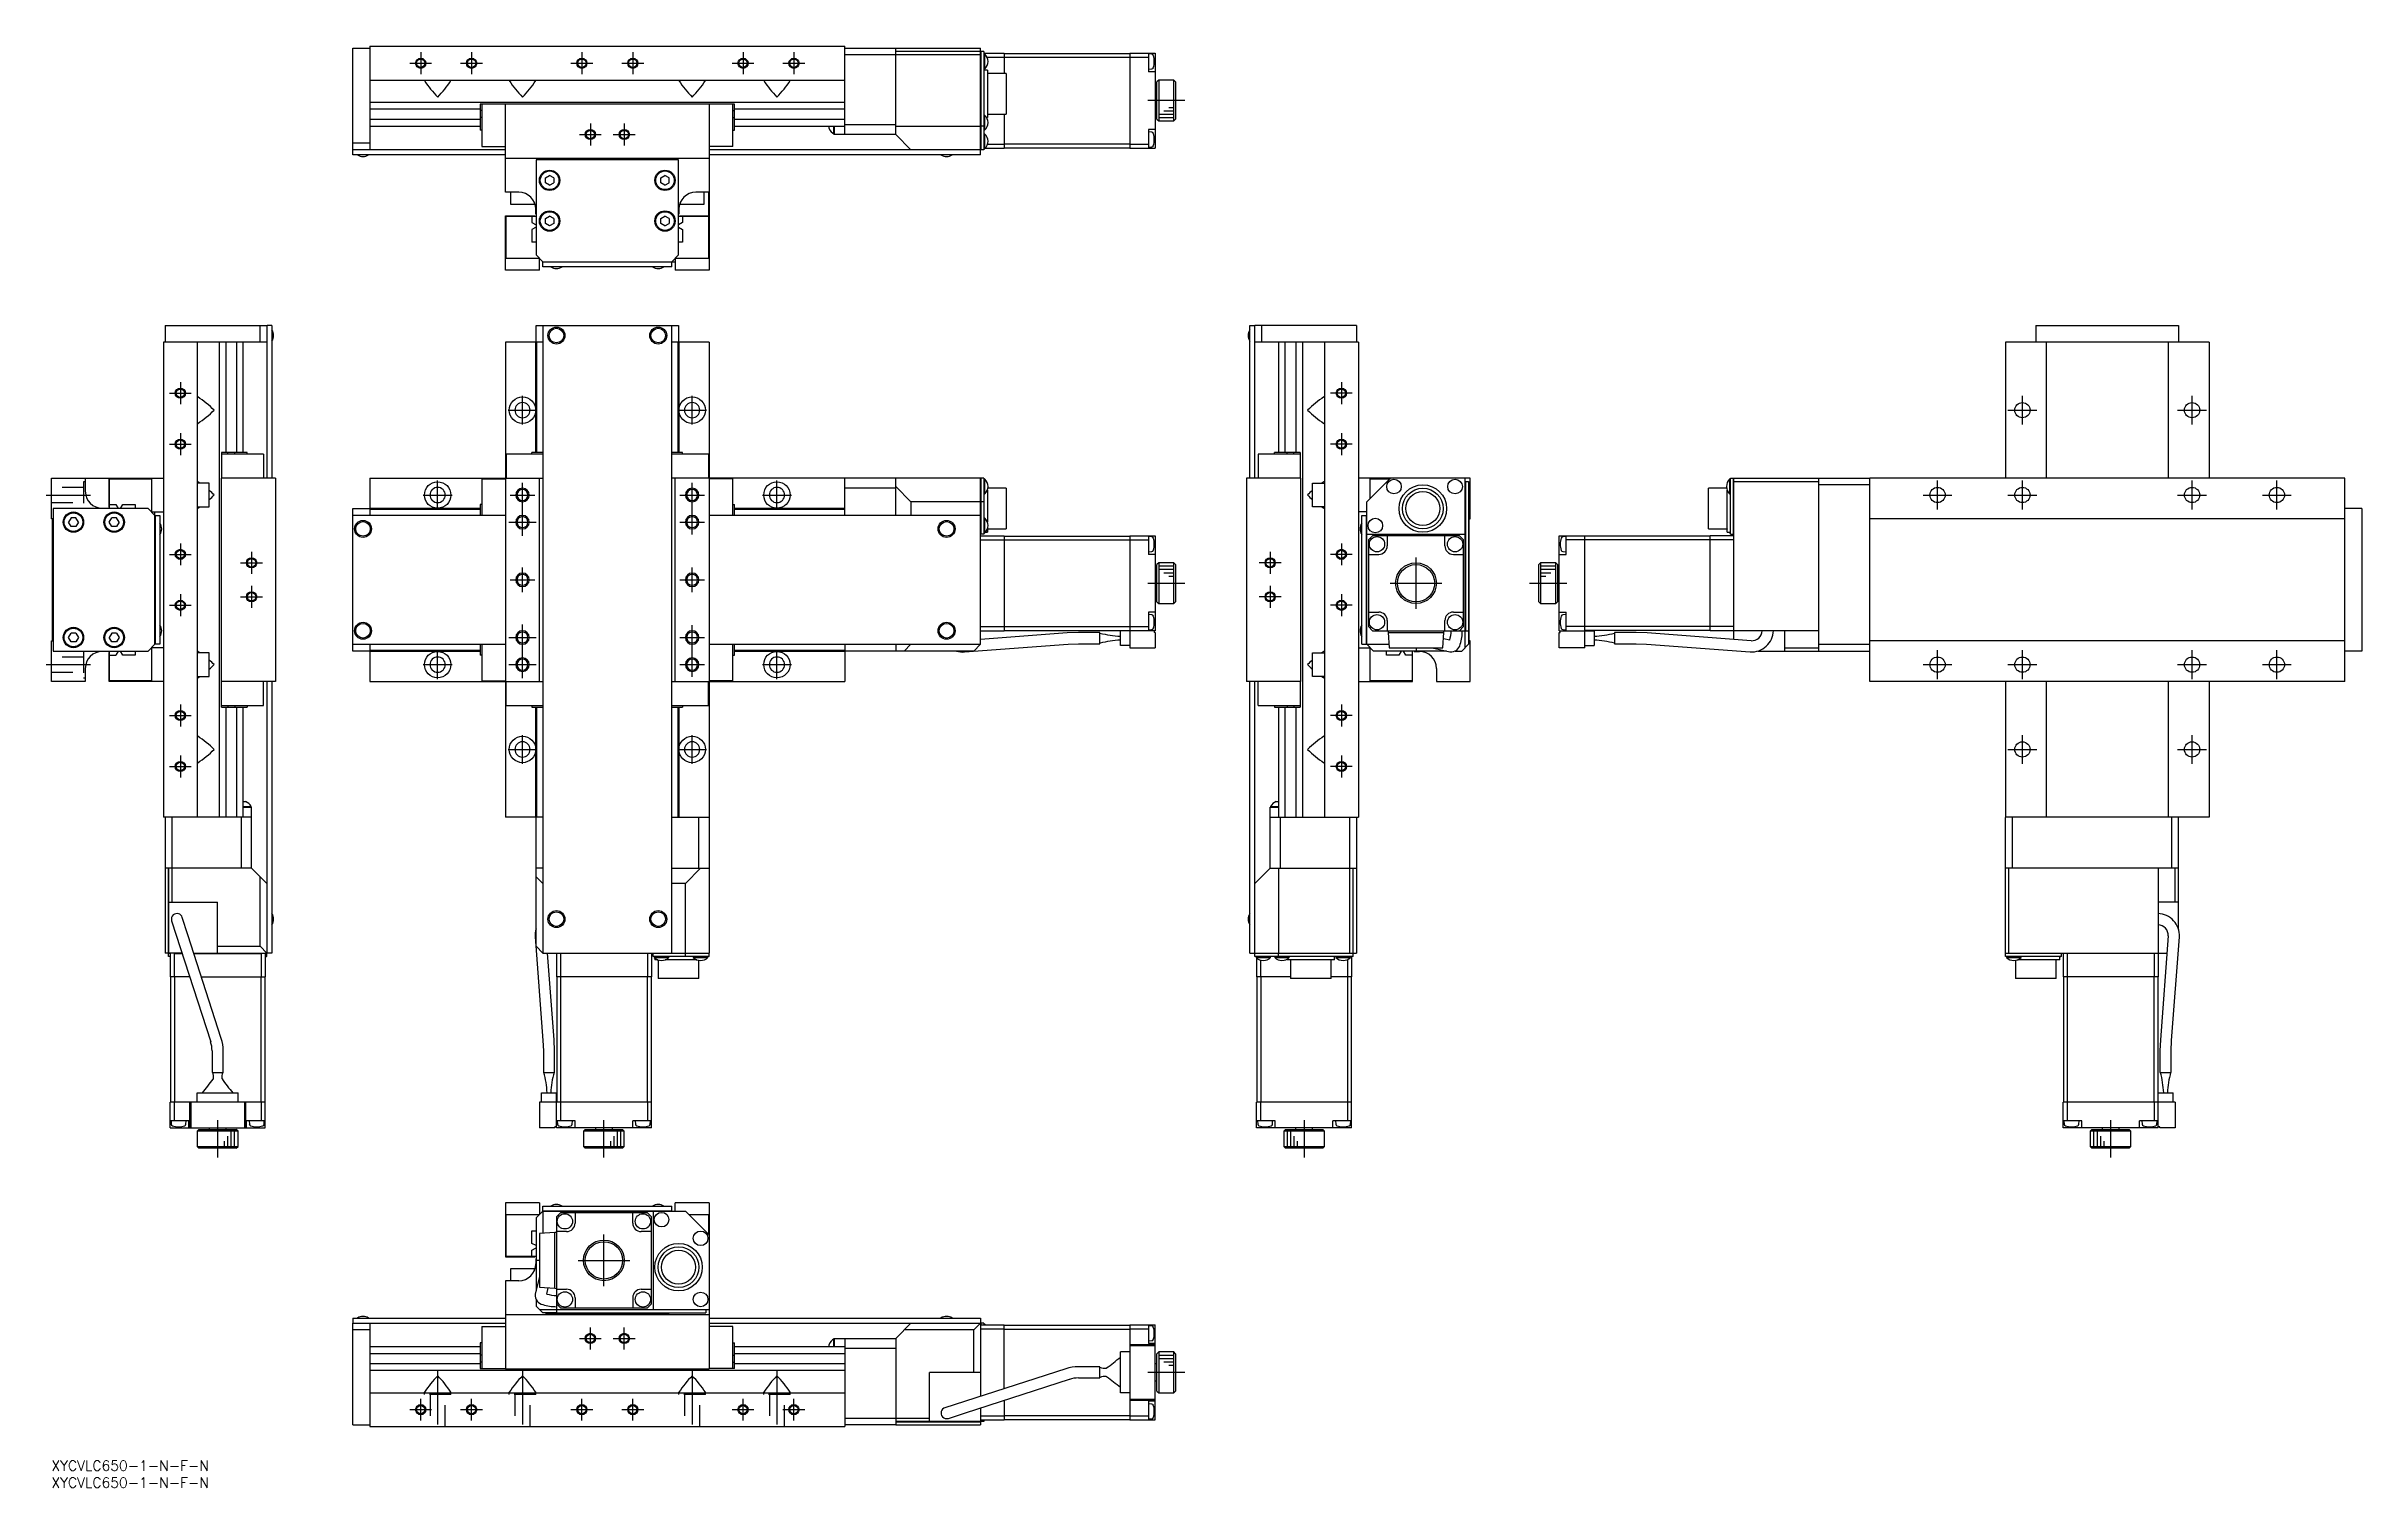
# Model space of a CAD drawing. Extents: x -2 to 681, y -8 to 417.
import ezdxf

# ---------------------------------------------------------------- set-up
doc = ezdxf.new("R2010")
doc.units = 0
doc.header["$LTSCALE"] = 0.5
doc.linetypes.add('CENTER', pattern=[50.8, 31.75, -6.35, 6.35, -6.35])
doc.linetypes.add('DASHED', pattern=[19.05, 12.7, -6.35])
for name, color, linetype in [('MSM_CENTER', 1, 'CENTER'), ('MSM_CONTINUOUS', 7, 'CONTINUOUS'), ('MSM_DASHED', 4, 'DASHED'), ('MSM_NARROW', 5, 'CONTINUOUS'), ('MSM_PART_NUMBER', 7, 'CONTINUOUS')]:
    doc.layers.add(name, color=color, linetype=linetype)
doc.styles.get("Standard").update_dxf_attribs({"font": 'txt.shx', "height": 3, "bigfont": 'bigfont.shx'})

# ---------------------------------------------------------------- blocks, each defined once
blk = doc.blocks.new('*U2')
at = {"layer": 'MSM_PART_NUMBER'}
blk.add_text('XYCVLC650-1-N-F-N', height=3, dxfattribs=at).set_placement((0, -3))
blk = doc.blocks.new('*U3')
at = {"layer": 'MSM_PART_NUMBER'}
blk.add_text('XYCVLC650-1-N-F-N', height=3, dxfattribs=at).set_placement((0, -8))

msp = doc.modelspace()

# ---------------------------------------------------------------- linework, layer by layer
at = {"layer": 'MSM_CENTER'}
for p, q in [((105.61, 411.84), (112.07, 411.84)), ((108.84, 415.07), (108.84, 408.61)), ((120.61, 411.84), (127.07, 411.84)), ((123.84, 415.07), (123.84, 408.61)), ((153.11, 411.84), (159.57, 411.84)), ((156.34, 415.07), (156.34, 408.61)), ((168.11, 411.84), (174.57, 411.84)), ((171.34, 415.07), (171.34, 408.61)), ((200.61, 411.84), (207.07, 411.84)), ((203.84, 415.07), (203.84, 408.61)), ((215.61, 411.84), (222.07, 411.84)), ((218.84, 415.07), (218.84, 408.61)), ((334.07, 400.84), (323.12, 400.84)), ((155.61, 390.84), (162.07, 390.84)), ((158.84, 394.07), (158.84, 387.61)), ((165.61, 390.84), (172.07, 390.84)), ((168.84, 394.07), (168.84, 387.61)), ((34.77, 314.59), (41.23, 314.59)), ((38, 317.82), (38, 311.36)), ((383.41, 314.59), (376.96, 314.59)), ((380.18, 317.82), (380.18, 311.36)), ((134.59, 309.59), (143.09, 309.59)), ((138.84, 305.34), (138.84, 313.84)), ((184.59, 309.59), (193.09, 309.59)), ((188.84, 305.34), (188.84, 313.84)), ((576.64, 309.59), (585.14, 309.59)), ((580.89, 305.34), (580.89, 313.84)), ((626.64, 309.59), (635.14, 309.59)), ((630.89, 305.34), (630.89, 313.84)), ((38, 302.82), (38, 296.36)), ((380.18, 302.82), (380.18, 296.36)), ((34.77, 299.59), (41.23, 299.59)), ((383.41, 299.59), (376.96, 299.59)), ((113.84, 280.34), (113.84, 288.84)), ((138.84, 272.59), (138.84, 288.21)), ((188.84, 272.97), (188.84, 288.21)), ((213.84, 280.34), (213.84, 288.84)), ((555.89, 280.34), (555.89, 288.84)), ((580.89, 280.34), (580.89, 288.84)), ((630.89, 280.34), (630.89, 288.84)), ((655.89, 280.34), (655.89, 288.84)), ((-1.5, 284.59), (11.5, 284.59)), ((109.59, 284.59), (118.09, 284.59)), ((135.22, 284.59), (142.46, 284.59)), ((185.22, 284.59), (192.46, 284.59)), ((209.59, 284.59), (218.09, 284.59)), ((551.64, 284.59), (560.14, 284.59)), ((576.64, 284.59), (585.14, 284.59)), ((626.64, 284.59), (635.14, 284.59)), ((651.64, 284.59), (660.14, 284.59)), ((134.84, 276.59), (142.84, 276.59)), ((185.22, 276.59), (192.46, 276.59)), ((34.77, 267.09), (41.23, 267.09)), ((38, 270.32), (38, 263.86)), ((59, 267.82), (59, 261.36)), ((359.18, 267.82), (359.18, 261.36)), ((383.41, 267.09), (376.96, 267.09)), ((380.18, 270.32), (380.18, 263.86)), ((402.18, 250.99), (402.18, 266.19)), ((55.77, 264.59), (62.23, 264.59)), ((135.22, 259.59), (142.46, 259.59)), ((138.84, 255.97), (138.84, 263.21)), ((185.22, 259.59), (192.46, 259.59)), ((188.84, 255.97), (188.84, 263.21)), ((362.41, 264.59), (355.96, 264.59)), ((38, 255.32), (38, 248.86)), ((55.77, 254.59), (62.23, 254.59)), ((59, 257.82), (59, 251.36)), ((323.12, 258.59), (334.07, 258.59)), ((362.41, 254.59), (355.96, 254.59)), ((359.18, 257.82), (359.18, 251.36)), ((380.18, 255.32), (380.18, 248.86)), ((394.58, 258.59), (409.78, 258.59)), ((435.66, 258.59), (446.61, 258.59)), ((34.77, 252.09), (41.23, 252.09)), ((138.84, 230.59), (138.84, 246.59)), ((188.84, 230.97), (188.84, 246.21)), ((383.41, 252.09), (376.96, 252.09)), ((113.84, 230.34), (113.84, 238.84)), ((134.84, 242.59), (142.84, 242.59)), ((185.22, 242.59), (192.46, 242.59)), ((213.84, 230.34), (213.84, 238.84)), ((555.89, 230.34), (555.89, 238.84)), ((580.89, 230.34), (580.89, 238.84)), ((630.89, 230.34), (630.89, 238.84)), ((655.89, 230.34), (655.89, 238.84)), ((-1.5, 234.59), (11.5, 234.59)), ((109.59, 234.59), (118.09, 234.59)), ((134.84, 234.59), (142.84, 234.59)), ((185.22, 234.59), (192.46, 234.59)), ((209.59, 234.59), (218.09, 234.59)), ((551.64, 234.59), (560.14, 234.59)), ((576.64, 234.59), (585.14, 234.59)), ((626.64, 234.59), (635.14, 234.59)), ((651.64, 234.59), (660.14, 234.59)), ((34.77, 219.59), (41.23, 219.59)), ((38, 222.82), (38, 216.36)), ((383.41, 219.59), (376.96, 219.59)), ((380.18, 222.82), (380.18, 216.36)), ((138.84, 205.34), (138.84, 213.84)), ((188.84, 205.34), (188.84, 213.84)), ((580.89, 205.34), (580.89, 213.84)), ((630.89, 205.34), (630.89, 213.84)), ((38, 207.82), (38, 201.36)), ((134.59, 209.59), (143.09, 209.59)), ((184.59, 209.59), (193.09, 209.59)), ((380.18, 207.82), (380.18, 201.36)), ((576.64, 209.59), (585.14, 209.59)), ((626.64, 209.59), (635.14, 209.59)), ((34.77, 204.59), (41.23, 204.59)), ((383.41, 204.59), (376.96, 204.59)), ((49, 100.32), (49, 89.37)), ((162.84, 89.37), (162.84, 100.32)), ((369.18, 100.32), (369.18, 89.37)), ((606.89, 100.32), (606.89, 89.37)), ((162.84, 51.4), (162.84, 66.6)), ((155.24, 59), (170.44, 59)), ((155.61, 36), (162.07, 36)), ((158.84, 32.77), (158.84, 39.23)), ((165.61, 36), (172.07, 36)), ((168.84, 32.77), (168.84, 39.23)), ((113.84, 26.5), (113.84, 8)), ((138.84, 26.5), (138.84, 8)), ((188.84, 26.5), (188.84, 8)), ((213.84, 26.5), (213.84, 8)), ((334.07, 26), (323.12, 26)), ((105.61, 15), (112.07, 15)), ((108.84, 11.77), (108.84, 18.23)), ((120.61, 15), (127.07, 15)), ((123.84, 11.77), (123.84, 18.23)), ((153.11, 15), (159.57, 15)), ((156.34, 11.77), (156.34, 18.23)), ((168.11, 15), (174.57, 15)), ((171.34, 11.77), (171.34, 18.23)), ((200.61, 15), (207.07, 15)), ((203.84, 11.77), (203.84, 18.23)), ((215.61, 15), (222.07, 15)), ((218.84, 11.77), (218.84, 18.23))]:
    msp.add_line(p, q, dxfattribs=at)
at = {"layer": 'MSM_CONTINUOUS'}
for p, q in [((88.84, 386.34), (88.84, 416.34)), ((88.84, 416.34), (93.84, 416.34)), ((93.84, 416.84), (233.84, 416.84)), ((93.84, 416.84), (93.84, 386.34)), ((233.84, 390.84), (233.84, 416.84)), ((233.84, 416.34), (273.84, 416.34)), ((248.84, 390.84), (248.84, 416.34)), ((273.84, 415.44), (273.84, 416.34)), ((273.84, 414.34), (233.84, 414.34)), ((273.84, 415.34), (248.84, 415.34)), ((273.84, 415.44), (273.74, 415.34)), ((273.84, 386.34), (273.84, 415.34)), ((273.94, 415.34), (273.84, 415.24)), ((274.84, 415.34), (273.94, 415.34)), ((273.94, 415.34), (273.94, 386.34)), ((274.84, 415.34), (274.84, 386.34)), ((274.84, 414.84), (280.84, 414.84)), ((275.14, 414.49), (274.84, 414.49)), ((274.84, 410.19), (275.14, 410.19)), ((275.84, 409.84), (274.84, 409.84)), ((275.14, 410.19), (275.14, 414.49)), ((275.75, 413.64), (280.84, 413.64)), ((275.84, 409.84), (275.84, 395.84)), ((280.84, 414.84), (280.84, 408.84)), ((280.84, 414.74), (317.84, 414.74)), ((280.84, 413.6), (317.84, 413.6)), ((317.84, 414.84), (317.84, 386.84)), ((317.84, 414.84), (325.34, 414.84)), ((317.84, 413.64), (323.34, 413.64)), ((323.34, 414.84), (323.34, 409.34)), ((324.33, 414.5), (323.34, 414.59)), ((323.34, 410.09), (324.33, 410.18)), ((325.34, 414.84), (325.34, 386.84)), ((93.84, 406.84), (233.84, 406.84)), ((110.1, 406.84), (109.94, 406.71)), ((117.59, 406.84), (117.74, 406.71)), ((135.1, 406.84), (134.94, 406.71)), ((142.59, 406.84), (142.74, 406.71)), ((185.1, 406.84), (184.94, 406.71)), ((192.59, 406.84), (192.74, 406.71)), ((210.1, 406.84), (209.94, 406.71)), ((217.59, 406.84), (217.74, 406.71)), ((281.34, 408.84), (275.84, 408.84)), ((281.34, 408.84), (281.34, 396.84)), ((325.34, 409.34), (323.34, 409.34)), ((325.84, 403.34), (325.34, 403.34)), ((326.34, 406.84), (325.84, 406.34)), ((325.84, 395.34), (325.84, 406.34)), ((330.84, 406.84), (326.34, 406.84)), ((326.34, 406.84), (326.34, 394.84)), ((330.84, 394.84), (330.84, 406.84)), ((331.34, 406.34), (330.84, 406.84)), ((331.34, 406.34), (331.34, 395.34)), ((93.84, 400.34), (233.84, 400.34)), ((93.84, 398.38), (126.34, 398.38)), ((126.34, 399.74), (126.34, 392.14)), ((133.84, 399.74), (126.34, 399.74)), ((126.84, 397.87), (126.34, 397.87)), ((126.84, 395.82), (126.34, 395.82)), ((126.84, 399.74), (126.84, 387.34)), ((133.84, 373.84), (133.84, 399.84)), ((133.84, 399.84), (193.84, 399.84)), ((193.84, 399.84), (193.84, 350.84)), ((201.34, 399.74), (193.84, 399.74)), ((200.84, 387.34), (200.84, 399.74)), ((200.84, 397.87), (201.34, 397.87)), ((200.84, 395.82), (201.34, 395.82)), ((201.34, 392.14), (201.34, 399.74)), ((201.34, 398.38), (233.84, 398.38)), ((275.14, 396.49), (274.84, 396.49)), ((275.14, 392.19), (275.14, 396.49)), ((275.64, 395.84), (275.84, 395.84)), ((275.84, 396.84), (281.34, 396.84)), ((280.84, 396.84), (280.84, 386.84)), ((325.34, 398.34), (325.84, 398.34)), ((126.34, 395.3), (93.84, 395.3)), ((93.84, 393.34), (126.34, 393.34)), ((126.84, 392.14), (126.34, 392.14)), ((200.84, 392.14), (201.34, 392.14)), ((233.84, 395.3), (201.34, 395.3)), ((201.34, 393.34), (233.84, 393.34)), ((229.19, 392.62), (229.19, 393.34)), ((230.64, 390.99), (230.64, 393.34)), ((230.64, 390.99), (230.84, 390.99)), ((230.84, 390.84), (230.84, 393.34)), ((248.84, 390.84), (230.84, 390.84)), ((233.84, 393.84), (248.84, 393.84)), ((248.84, 393.34), (273.84, 393.34)), ((248.84, 390.84), (253.34, 386.34)), ((273.84, 393.38), (273.94, 393.34)), ((274.84, 393.34), (273.94, 393.34)), ((274.84, 392.19), (275.14, 392.19)), ((275.14, 390.99), (274.84, 390.99)), ((275.14, 386.69), (275.14, 390.99)), ((325.34, 392.34), (323.34, 392.34)), ((323.34, 392.34), (323.34, 386.84)), ((324.33, 391.5), (323.34, 391.59)), ((325.84, 395.34), (326.34, 394.84)), ((326.34, 394.84), (330.84, 394.84)), ((330.84, 394.84), (331.34, 395.34)), ((88.84, 388.34), (93.84, 388.34)), ((133.84, 386.34), (88.84, 386.34)), ((88.84, 386.24), (88.94, 386.34)), ((88.84, 384.84), (88.84, 386.24)), ((133.84, 384.84), (88.84, 384.84)), ((126.84, 387.34), (133.84, 387.34)), ((133.84, 383.84), (193.84, 383.84)), ((142.84, 383.34), (142.84, 355.34)), ((184.84, 383.34), (142.84, 383.34)), ((145.84, 383.84), (145.84, 383.54)), ((145.84, 383.54), (181.84, 383.54)), ((181.84, 383.54), (181.84, 383.84)), ((184.84, 355.34), (184.84, 383.34)), ((200.84, 387.34), (193.84, 387.34)), ((273.84, 386.34), (193.84, 386.34)), ((273.84, 384.84), (193.84, 384.84)), ((273.84, 386.24), (273.74, 386.34)), ((273.84, 386.44), (273.94, 386.34)), ((273.84, 384.84), (273.84, 386.24)), ((274.84, 386.34), (273.94, 386.34)), ((274.84, 386.69), (275.14, 386.69)), ((275.28, 386.84), (280.84, 386.84)), ((275.93, 388.04), (280.84, 388.04)), ((280.84, 388.08), (317.84, 388.08)), ((280.84, 386.94), (317.84, 386.94)), ((317.84, 388.04), (323.34, 388.04)), ((317.84, 386.84), (325.34, 386.84)), ((323.34, 387.09), (324.33, 387.18)), ((145.59, 378.06), (146.84, 378.78)), ((145.59, 376.62), (145.59, 378.06)), ((146.84, 375.9), (145.59, 376.62)), ((148.09, 378.06), (146.84, 378.78)), ((146.84, 375.9), (148.09, 376.62)), ((148.09, 378.06), (148.09, 376.62)), ((179.59, 378.06), (180.84, 378.78)), ((179.59, 376.62), (179.59, 378.06)), ((180.84, 375.9), (179.59, 376.62)), ((182.09, 378.06), (180.84, 378.78)), ((180.84, 375.9), (182.09, 376.62)), ((182.09, 376.62), (182.09, 378.06)), ((137.74, 373.84), (133.84, 373.84)), ((135.34, 373.84), (135.34, 370.34)), ((135.34, 370.34), (142.34, 370.34)), ((142.34, 370.34), (142.34, 370.8)), ((142.74, 367.34), (142.74, 368.84)), ((184.94, 368.84), (184.94, 367.34)), ((185.34, 370.8), (185.34, 370.34)), ((185.34, 370.34), (192.34, 370.34)), ((193.84, 373.84), (189.94, 373.84)), ((192.34, 370.34), (192.34, 373.84)), ((193.74, 366.84), (193.74, 373.84)), ((133.84, 350.84), (133.84, 366.84)), ((133.84, 366.84), (142.44, 366.84)), ((134.04, 354.34), (134.04, 366.74)), ((134.04, 366.74), (142.84, 366.74)), ((141.64, 366.74), (141.64, 364.87)), ((141.64, 364.87), (142.84, 364.18)), ((142.84, 363.5), (141.64, 362.82)), ((141.64, 362.82), (141.64, 359.14)), ((142.44, 366.84), (142.44, 366.74)), ((142.74, 367.34), (142.84, 367.34)), ((145.59, 366.06), (146.84, 366.78)), ((145.59, 364.62), (145.59, 366.06)), ((146.84, 363.9), (145.59, 364.62)), ((148.09, 366.06), (146.84, 366.78)), ((148.09, 364.62), (146.84, 363.9)), ((148.09, 366.06), (148.09, 364.62)), ((179.59, 366.06), (180.84, 366.78)), ((179.59, 364.62), (179.59, 366.06)), ((180.84, 363.9), (179.59, 364.62)), ((182.09, 366.06), (180.84, 366.78)), ((180.84, 363.9), (182.09, 364.62)), ((182.09, 366.06), (182.09, 364.62)), ((184.84, 367.34), (184.94, 367.34)), ((184.84, 366.74), (193.64, 366.74)), ((186.04, 364.87), (184.85, 364.18)), ((184.85, 363.5), (186.04, 362.82)), ((185.24, 366.84), (193.84, 366.84)), ((185.24, 366.74), (185.24, 366.84)), ((186.04, 366.74), (186.04, 364.87)), ((186.04, 362.82), (186.04, 359.14)), ((193.64, 366.74), (193.64, 354.34)), ((142.84, 359.14), (141.64, 359.14)), ((144.84, 353.34), (142.84, 355.34)), ((182.84, 353.34), (184.84, 355.34)), ((186.04, 359.14), (184.84, 359.14)), ((143.84, 350.84), (133.84, 350.84)), ((143.84, 354.34), (134.04, 354.34)), ((143.84, 354.14), (144.04, 354.14)), ((143.84, 350.84), (143.84, 354.14)), ((144.84, 351.84), (144.84, 353.34)), ((144.84, 353.34), (183.84, 353.34)), ((182.84, 353.24), (144.84, 353.24)), ((182.84, 351.84), (144.84, 351.84)), ((182.84, 351.84), (182.84, 353.34)), ((183.64, 354.14), (183.84, 354.14)), ((193.64, 354.34), (183.84, 354.34)), ((183.84, 354.14), (183.84, 350.84)), ((193.84, 350.84), (183.84, 350.84)), ((33.5, 334.59), (33.5, 329.59)), ((33.5, 334.59), (63.5, 334.59)), ((61.5, 329.59), (61.5, 334.59)), ((63.6, 334.59), (63.5, 334.49)), ((63.5, 334.59), (63.5, 289.59)), ((65, 334.59), (63.6, 334.59)), ((65, 334.59), (65, 289.59)), ((142.84, 329.59), (142.84, 334.59)), ((142.84, 334.59), (184.84, 334.59)), ((144.84, 334.59), (144.84, 149.59)), ((182.84, 149.59), (182.84, 334.59)), ((184.84, 334.59), (184.84, 329.59)), ((353.18, 334.59), (354.58, 334.59)), ((353.18, 289.59), (353.18, 334.59)), ((354.58, 334.59), (354.68, 334.49)), ((384.68, 334.59), (354.68, 334.59)), ((354.68, 289.59), (354.68, 334.59)), ((356.68, 334.59), (356.68, 329.59)), ((384.68, 334.59), (384.68, 329.59)), ((584.89, 334.59), (584.89, 329.59)), ((584.89, 334.59), (626.89, 334.59)), ((626.89, 334.59), (626.89, 329.59)), ((63.5, 329.59), (33, 329.59)), ((33, 329.59), (33, 189.59)), ((43, 329.59), (43, 189.59)), ((49.5, 189.59), (49.5, 329.59)), ((51.46, 297.09), (51.46, 329.59)), ((54.54, 329.59), (54.54, 297.09)), ((56.5, 297.09), (56.5, 329.59)), ((133.84, 329.59), (133.84, 189.59)), ((144.84, 329.59), (133.84, 329.59)), ((142.74, 297.09), (142.74, 329.59)), ((143.04, 297.09), (143.04, 329.59)), ((193.84, 329.59), (182.84, 329.59)), ((184.64, 329.59), (184.64, 297.09)), ((184.94, 329.59), (184.94, 297.09)), ((193.84, 329.59), (193.84, 149.59)), ((385.18, 329.59), (354.68, 329.59)), ((361.68, 329.59), (361.68, 297.09)), ((363.65, 297.09), (363.65, 329.59)), ((366.72, 329.59), (366.72, 297.09)), ((368.68, 329.59), (368.68, 189.59)), ((375.18, 329.59), (375.18, 189.59)), ((385.18, 329.59), (385.18, 189.59)), ((575.89, 329.59), (575.89, 289.59)), ((635.89, 329.59), (575.89, 329.59)), ((587.89, 329.59), (587.89, 289.59)), ((623.89, 329.59), (623.89, 289.59)), ((635.89, 329.59), (635.89, 289.59)), ((43, 313.34), (43.13, 313.49)), ((375.18, 313.34), (375.06, 313.49)), ((43, 305.85), (43.13, 305.69)), ((375.18, 305.85), (375.06, 305.69)), ((50.1, 297.09), (50.1, 289.59)), ((57.7, 297.09), (50.1, 297.09)), ((62.5, 296.59), (50.1, 296.59)), ((51.98, 296.59), (51.98, 297.09)), ((54.02, 296.59), (54.02, 297.09)), ((57.7, 296.59), (57.7, 297.09)), ((62.5, 296.59), (62.5, 289.59)), ((134.04, 296.59), (134.04, 289.59)), ((144.84, 296.59), (134.04, 296.59)), ((141.64, 296.59), (141.64, 297.09)), ((144.84, 297.09), (141.64, 297.09)), ((186.04, 297.09), (182.84, 297.09)), ((193.64, 296.59), (182.84, 296.59)), ((186.04, 296.59), (186.04, 297.09)), ((193.64, 296.59), (193.64, 289.59)), ((355.68, 296.59), (355.68, 289.59)), ((368.08, 296.59), (355.68, 296.59)), ((368.08, 297.09), (360.48, 297.09)), ((360.48, 296.59), (360.48, 297.09)), ((364.16, 296.59), (364.16, 297.09)), ((366.21, 296.59), (366.21, 297.09)), ((368.08, 297.09), (368.08, 289.59)), ((0, 277.59), (0, 289.59)), ((0, 289.59), (33, 289.59)), ((10, 289.59), (10, 285.69)), ((17, 289.49), (10, 289.49)), ((17, 280.99), (17, 289.59)), ((17.1, 280.59), (17.1, 289.39)), ((17.1, 289.39), (29.5, 289.39)), ((29.5, 289.39), (29.5, 279.59)), ((43, 288.34), (43.13, 288.49)), ((46.5, 288.09), (43, 288.09)), ((46.5, 281.09), (46.5, 288.09)), ((66, 289.59), (50, 289.59)), ((50, 289.59), (50, 229.59)), ((66, 289.59), (66, 229.59)), ((93.84, 289.59), (93.84, 278.59)), ((93.84, 289.59), (144.84, 289.59)), ((126.84, 289.39), (133.84, 289.39)), ((126.84, 289.39), (126.84, 278.59)), ((143.84, 229.59), (143.84, 289.59)), ((273.84, 289.59), (182.84, 289.59)), ((183.84, 229.59), (183.84, 289.59)), ((200.84, 289.39), (193.84, 289.39)), ((200.84, 278.59), (200.84, 289.39)), ((233.84, 278.59), (233.84, 289.59)), ((248.84, 278.59), (248.84, 289.59)), ((248.84, 287.09), (253.34, 282.59)), ((273.94, 289.59), (273.84, 289.49)), ((273.84, 240.59), (273.84, 289.59)), ((274.84, 289.59), (273.94, 289.59)), ((273.94, 289.59), (273.94, 273.09)), ((274.84, 289.59), (274.84, 273.09)), ((275.14, 289.24), (274.84, 289.24)), ((275.14, 284.94), (275.14, 289.24)), ((352.18, 289.59), (352.18, 229.59)), ((368.18, 289.59), (352.18, 289.59)), ((368.18, 289.59), (368.18, 229.59)), ((371.68, 288.09), (375.18, 288.09)), ((371.68, 281.09), (371.68, 288.09)), ((375.18, 288.34), (375.06, 288.49)), ((418.18, 289.59), (385.18, 289.59)), ((394.68, 289.59), (387.68, 282.59)), ((388.68, 289.39), (394.48, 289.39)), ((388.68, 283.59), (388.68, 289.39)), ((416.68, 239.59), (416.68, 289.59)), ((416.68, 288.59), (417.68, 288.59)), ((416.78, 288.59), (416.78, 244.59)), ((417.68, 288.59), (417.68, 240.59)), ((418.18, 277.59), (418.18, 289.59)), ((494.6, 289.24), (494.6, 284.94)), ((494.89, 289.24), (494.6, 289.24)), ((494.89, 273.09), (494.89, 289.59)), ((494.89, 289.59), (495.79, 289.59)), ((495.79, 273.09), (495.79, 289.59)), ((495.79, 289.59), (495.89, 289.49)), ((495.89, 289.59), (535.79, 289.59)), ((495.89, 242), (495.89, 289.59)), ((495.89, 288.59), (520.89, 288.59)), ((520.89, 238.59), (520.89, 289.59)), ((535.89, 287.59), (520.89, 287.59)), ((535.89, 289.49), (535.79, 289.59)), ((535.89, 229.59), (535.89, 289.59)), ((675.89, 289.59), (535.89, 289.59)), ((675.89, 229.59), (675.89, 289.59)), ((28.5, 280.59), (0.5, 280.59)), ((0.5, 280.59), (0.5, 238.59)), ((15, 280.69), (16.5, 280.69)), ((16.5, 280.59), (16.5, 280.69)), ((17.1, 280.99), (17, 280.99)), ((17.1, 281.79), (18.98, 281.79)), ((18.98, 281.79), (19.66, 280.6)), ((20.34, 280.6), (21.02, 281.79)), ((21.02, 281.79), (24.7, 281.79)), ((24.7, 281.79), (24.7, 280.59)), ((30.5, 278.59), (28.5, 280.59)), ((43, 281.09), (46.5, 281.09)), ((43, 280.85), (43.13, 280.69)), ((88.84, 280.59), (93.84, 280.59)), ((88.84, 238.59), (88.84, 280.59)), ((93.84, 280.69), (126.34, 280.69)), ((93.84, 280.39), (126.34, 280.39)), ((126.34, 281.79), (126.34, 278.59)), ((126.84, 281.79), (126.34, 281.79)), ((200.84, 281.79), (201.34, 281.79)), ((201.34, 278.59), (201.34, 281.79)), ((201.34, 280.69), (233.84, 280.69)), ((201.34, 280.39), (233.84, 280.39)), ((248.84, 286.59), (233.84, 286.59)), ((273.84, 282.59), (253.34, 282.59)), ((253.34, 282.59), (253.34, 278.59)), ((273.84, 282.55), (273.94, 282.59)), ((274.84, 282.59), (273.94, 282.59)), ((274.84, 284.94), (275.14, 284.94)), ((275.84, 286.02), (275.84, 276.67)), ((281.34, 286.59), (276, 286.59)), ((281.34, 286.59), (281.34, 274.59)), ((375.18, 281.09), (371.68, 281.09)), ((375.18, 280.85), (375.06, 280.69)), ((387.68, 240.59), (387.68, 282.59)), ((488.39, 274.59), (488.39, 286.59)), ((493.73, 286.59), (488.39, 286.59)), ((493.89, 273.59), (493.89, 286.02)), ((494.6, 284.94), (494.89, 284.94)), ((680.89, 280.59), (675.89, 280.59)), ((680.89, 280.59), (680.89, 238.59)), ((0.3, 277.59), (0, 277.59)), ((0.3, 241.59), (0.3, 277.59)), ((5.78, 277.84), (5.06, 276.59)), ((5.78, 275.34), (5.06, 276.59)), ((7.22, 277.84), (5.78, 277.84)), ((7.22, 275.34), (5.78, 275.34)), ((7.94, 276.59), (7.22, 277.84)), ((7.94, 276.59), (7.22, 275.34)), ((17.06, 276.59), (17.78, 277.84)), ((17.78, 275.34), (17.06, 276.59)), ((19.22, 277.84), (17.78, 277.84)), ((19.22, 275.34), (17.78, 275.34)), ((19.94, 276.59), (19.22, 277.84)), ((19.94, 276.59), (19.22, 275.34)), ((29.7, 279.59), (33, 279.59)), ((29.7, 279.39), (29.7, 279.59)), ((30.5, 240.59), (30.5, 279.59)), ((30.5, 278.59), (32, 278.59)), ((30.6, 278.59), (30.6, 240.59)), ((32, 278.59), (32, 240.59)), ((133.84, 278.59), (88.84, 278.59)), ((273.84, 278.59), (193.84, 278.59)), ((273.84, 273.19), (273.94, 273.09)), ((274.84, 273.09), (273.94, 273.09)), ((275.14, 277.74), (274.84, 277.74)), ((274.84, 273.44), (275.14, 273.44)), ((275.14, 273.44), (275.14, 277.74)), ((275.28, 273.59), (275.84, 273.59)), ((275.84, 274.52), (275.84, 273.59)), ((275.87, 274.59), (281.34, 274.59)), ((387.68, 279.59), (385.18, 279.59)), ((386.18, 278.59), (387.68, 278.59)), ((386.18, 240.59), (386.18, 278.59)), ((387.58, 240.59), (387.58, 278.59)), ((387.68, 273.09), (416.68, 273.09)), ((417.88, 277.59), (418.18, 277.59)), ((417.88, 241.59), (417.88, 277.59)), ((488.39, 274.59), (493.89, 274.59)), ((493.89, 273.59), (494.89, 273.59)), ((494.6, 273.59), (494.6, 273.44)), ((494.6, 273.44), (494.89, 273.44)), ((494.89, 273.09), (495.79, 273.09)), ((495.89, 273.19), (495.79, 273.09)), ((675.89, 277.59), (535.89, 277.59)), ((273.84, 272.59), (280.84, 272.59)), ((273.84, 271.39), (280.84, 271.39)), ((280.84, 272.59), (280.84, 244.59)), ((280.84, 272.49), (317.84, 272.49)), ((280.84, 271.35), (317.84, 271.35)), ((317.84, 272.59), (325.34, 272.59)), ((317.84, 272.59), (317.84, 239.59)), ((317.84, 271.39), (323.34, 271.39)), ((323.34, 272.59), (323.34, 267.09)), ((324.33, 272.26), (323.34, 272.34)), ((323.34, 267.84), (324.33, 267.93)), ((325.34, 267.09), (323.34, 267.09)), ((325.34, 272.59), (325.34, 244.59)), ((389.38, 272.59), (388.18, 271.39)), ((388.18, 271.39), (388.18, 245.79)), ((388.18, 267.09), (391.18, 267.09)), ((414.98, 272.59), (389.38, 272.59)), ((393.68, 272.59), (393.68, 269.59)), ((410.68, 269.59), (410.68, 272.59)), ((413.18, 267.09), (416.18, 267.09)), ((416.18, 271.39), (414.98, 272.59)), ((416.18, 245.79), (416.18, 271.39)), ((444.39, 244.59), (444.39, 272.59)), ((444.39, 272.59), (451.89, 272.59)), ((444.39, 267.09), (446.39, 267.09)), ((446.39, 272.34), (445.4, 272.26)), ((445.4, 267.93), (446.39, 267.84)), ((446.39, 267.09), (446.39, 272.59)), ((451.89, 271.39), (446.39, 271.39)), ((451.89, 239.59), (451.89, 272.59)), ((488.89, 272.49), (451.89, 272.49)), ((488.89, 271.35), (451.89, 271.35)), ((488.89, 244.59), (488.89, 272.59)), ((495.89, 272.59), (488.89, 272.59)), ((495.89, 271.39), (488.89, 271.39)), ((325.84, 261.09), (325.34, 261.09)), ((326.34, 264.59), (325.84, 264.09)), ((325.84, 253.09), (325.84, 264.09)), ((326.34, 264.59), (326.34, 252.59)), ((330.84, 264.59), (326.34, 264.59)), ((330.84, 252.59), (330.84, 264.59)), ((331.34, 264.09), (330.84, 264.59)), ((331.34, 264.09), (331.34, 253.09)), ((438.89, 264.59), (438.39, 264.09)), ((438.39, 253.09), (438.39, 264.09)), ((438.89, 264.59), (438.89, 252.59)), ((443.39, 264.59), (438.89, 264.59)), ((443.39, 252.59), (443.39, 264.59)), ((443.89, 264.09), (443.39, 264.59)), ((443.89, 264.09), (443.89, 253.09)), ((444.39, 261.09), (443.89, 261.09)), ((325.34, 256.09), (325.84, 256.09)), ((325.84, 253.09), (326.34, 252.59)), ((326.34, 252.59), (330.84, 252.59)), ((330.84, 252.59), (331.34, 253.09)), ((438.39, 253.09), (438.89, 252.59)), ((438.89, 252.59), (443.39, 252.59)), ((443.39, 252.59), (443.89, 253.09)), ((443.89, 256.09), (444.39, 256.09)), ((273.84, 245.79), (280.84, 245.79)), ((280.84, 245.84), (317.84, 245.84)), ((317.84, 245.79), (323.34, 245.79)), ((325.34, 250.09), (323.34, 250.09)), ((323.34, 250.09), (323.34, 244.59)), ((324.33, 249.26), (323.34, 249.34)), ((388.18, 250.09), (391.18, 250.09)), ((388.18, 245.79), (389.38, 244.59)), ((393.68, 247.59), (393.68, 244.59)), ((410.68, 244.59), (410.68, 247.59)), ((413.18, 250.09), (416.18, 250.09)), ((414.98, 244.59), (416.18, 245.79)), ((444.39, 250.09), (446.39, 250.09)), ((446.39, 249.34), (445.4, 249.26)), ((446.39, 244.59), (446.39, 250.09)), ((451.89, 245.79), (446.39, 245.79)), ((488.89, 245.84), (451.89, 245.84)), ((495.89, 245.79), (488.89, 245.79)), ((0, 229.59), (0, 241.59)), ((0, 241.59), (0.3, 241.59)), ((5.06, 242.59), (5.78, 243.84)), ((5.78, 241.34), (5.06, 242.59)), ((7.22, 243.84), (5.78, 243.84)), ((7.22, 241.34), (5.78, 241.34)), ((7.22, 243.84), (7.94, 242.59)), ((7.94, 242.59), (7.22, 241.34)), ((17.78, 243.84), (17.06, 242.59)), ((17.78, 241.34), (17.06, 242.59)), ((19.22, 243.84), (17.78, 243.84)), ((19.22, 241.34), (17.78, 241.34)), ((19.22, 243.84), (19.94, 242.59)), ((19.94, 242.59), (19.22, 241.34)), ((28.5, 238.59), (30.5, 240.59)), ((29.5, 239.59), (29.5, 229.79)), ((29.7, 239.59), (29.7, 239.79)), ((33, 239.59), (29.7, 239.59)), ((32, 240.59), (30.5, 240.59)), ((88.84, 240.59), (133.84, 240.59)), ((93.84, 240.59), (93.84, 229.59)), ((126.34, 240.59), (126.34, 237.39)), ((126.84, 240.59), (126.84, 229.79)), ((193.84, 240.59), (273.84, 240.59)), ((200.84, 229.79), (200.84, 240.59)), ((201.34, 237.39), (201.34, 240.59)), ((233.84, 240.59), (233.84, 229.59)), ((248.84, 240.59), (248.84, 238.59)), ((253.34, 240.59), (251.34, 238.59)), ((269.07, 238.33), (299.64, 240.63)), ((271.84, 238.59), (273.84, 240.59)), ((273.84, 244.69), (273.94, 244.59)), ((299.39, 243.92), (273.84, 242)), ((273.94, 244.59), (280.84, 244.59)), ((280.84, 244.69), (317.84, 244.69)), ((302.66, 244.04), (299.39, 243.92)), ((299.64, 240.63), (302.66, 240.74)), ((309.04, 244.04), (302.66, 244.04)), ((302.66, 240.74), (309.04, 240.74)), ((309.04, 240.74), (309.04, 244.04)), ((315.04, 240.19), (315.04, 244.59)), ((325.34, 244.59), (315.04, 244.59)), ((317.84, 240.19), (315.04, 240.19)), ((317.84, 239.59), (325.34, 239.59)), ((323.34, 244.84), (324.33, 244.93)), ((325.04, 244.59), (325.04, 244.09)), ((325.34, 244.09), (325.04, 244.09)), ((325.34, 244.09), (325.34, 239.59)), ((385.18, 239.59), (388.48, 239.59)), ((386.18, 240.59), (394.21, 240.59)), ((389.68, 238.59), (387.68, 240.59)), ((388.48, 239.59), (388.48, 239.79)), ((388.68, 229.79), (388.68, 239.59)), ((389.38, 244.59), (416.68, 244.59)), ((393.93, 244.59), (393.97, 244.09)), ((393.97, 244.09), (410.4, 244.09)), ((393.97, 244.09), (394.28, 239.59)), ((394.28, 239.59), (410.09, 239.59)), ((402.18, 239.59), (402.18, 238.59)), ((406.92, 239.59), (412.17, 238.37)), ((410.09, 239.59), (410.4, 244.09)), ((412.11, 241.77), (410.27, 242.2)), ((410.4, 244.09), (410.43, 244.59)), ((415.68, 238.59), (417.68, 240.59)), ((416.78, 244.59), (416.68, 244.69)), ((416.78, 244.59), (417.68, 244.59)), ((418.18, 241.59), (417.88, 241.59)), ((418.18, 229.59), (418.18, 241.59)), ((444.39, 244.59), (454.69, 244.59)), ((444.39, 239.59), (444.39, 244.09)), ((444.39, 244.09), (444.69, 244.09)), ((451.89, 239.59), (444.39, 239.59)), ((444.69, 244.09), (444.69, 244.59)), ((445.4, 244.93), (446.39, 244.84)), ((488.89, 244.69), (451.89, 244.69)), ((451.89, 240.19), (454.69, 240.19)), ((454.69, 244.59), (454.69, 240.19)), ((460.69, 244.04), (460.69, 240.74)), ((467.07, 244.04), (460.69, 244.04)), ((460.69, 240.74), (467.07, 240.74)), ((470.34, 243.92), (467.07, 244.04)), ((467.07, 240.74), (470.1, 240.63)), ((470.1, 240.63), (500.67, 238.33)), ((500.91, 241.62), (470.34, 243.92)), ((495.79, 244.59), (488.89, 244.59)), ((495.89, 244.69), (495.79, 244.59)), ((520.89, 244.59), (495.89, 244.59)), ((510.89, 238.59), (510.89, 244.59)), ((510.89, 239.59), (520.89, 239.59)), ((520.89, 240.59), (535.89, 240.59)), ((675.89, 241.59), (535.89, 241.59)), ((0.5, 238.59), (28.5, 238.59)), ((10, 233.49), (10, 229.59)), ((16.5, 238.49), (15, 238.49)), ((16.5, 238.49), (16.5, 238.59)), ((17, 229.59), (17, 238.19)), ((17, 238.19), (17.1, 238.19)), ((17.1, 229.79), (17.1, 238.59)), ((17.1, 237.39), (18.98, 237.39)), ((19.66, 238.59), (18.98, 237.39)), ((21.02, 237.39), (20.34, 238.59)), ((24.7, 237.39), (21.02, 237.39)), ((24.7, 238.59), (24.7, 237.39)), ((43, 238.34), (43.13, 238.49)), ((46.5, 238.09), (43, 238.09)), ((46.5, 231.09), (46.5, 238.09)), ((93.84, 238.59), (88.84, 238.59)), ((126.34, 238.79), (93.84, 238.79)), ((126.34, 238.49), (93.84, 238.49)), ((126.84, 237.39), (126.34, 237.39)), ((200.84, 237.39), (201.34, 237.39)), ((233.84, 238.79), (201.34, 238.79)), ((233.84, 238.49), (201.34, 238.49)), ((271.84, 238.59), (233.84, 238.59)), ((371.68, 231.09), (371.68, 238.09)), ((371.68, 238.09), (375.18, 238.09)), ((375.18, 238.34), (375.06, 238.49)), ((411.21, 238.59), (389.68, 238.59)), ((393.48, 237.39), (393.48, 238.59)), ((397.16, 237.39), (393.48, 237.39)), ((397.85, 238.59), (397.16, 237.39)), ((399.21, 237.39), (398.52, 238.59)), ((401.08, 237.39), (399.21, 237.39)), ((401.08, 238.59), (401.08, 229.79)), ((401.18, 238.19), (401.08, 238.19)), ((401.18, 229.59), (401.18, 238.19)), ((401.68, 238.49), (401.68, 238.59)), ((401.68, 238.49), (403.18, 238.49)), ((408.18, 233.49), (408.18, 229.59)), ((413.71, 238.59), (415.68, 238.59)), ((502.96, 238.59), (535.79, 238.59)), ((535.79, 238.59), (535.89, 238.69)), ((680.89, 238.59), (675.89, 238.59)), ((10, 229.59), (0, 229.59)), ((33, 229.59), (17, 229.59)), ((29.5, 229.79), (17.1, 229.79)), ((43, 231.09), (46.5, 231.09)), ((43, 230.85), (43.13, 230.69)), ((66, 229.59), (50, 229.59)), ((50.1, 222.09), (50.1, 229.59)), ((62.5, 222.59), (62.5, 229.59)), ((63.5, 229.59), (63.5, 149.59)), ((65, 229.59), (65, 149.59)), ((93.84, 229.59), (144.84, 229.59)), ((126.84, 229.79), (133.84, 229.79)), ((134.04, 222.59), (134.04, 229.59)), ((182.84, 229.59), (233.84, 229.59)), ((193.64, 222.59), (193.64, 229.59)), ((200.84, 229.79), (193.84, 229.79)), ((368.18, 229.59), (352.18, 229.59)), ((353.18, 149.59), (353.18, 229.59)), ((354.68, 149.59), (354.68, 229.59)), ((355.68, 222.59), (355.68, 229.59)), ((368.08, 229.59), (368.08, 222.09)), ((375.18, 231.09), (371.68, 231.09)), ((375.18, 230.85), (375.06, 230.69)), ((385.18, 229.59), (401.18, 229.59)), ((401.08, 229.79), (388.68, 229.79)), ((408.18, 229.59), (418.18, 229.59)), ((675.89, 229.59), (535.89, 229.59)), ((575.89, 229.59), (575.89, 189.59)), ((587.89, 229.59), (587.89, 189.59)), ((623.89, 229.59), (623.89, 189.59)), ((635.89, 229.59), (635.89, 189.59)), ((50.1, 222.59), (62.5, 222.59)), ((50.1, 222.09), (57.7, 222.09)), ((51.46, 189.59), (51.46, 222.09)), ((51.98, 222.59), (51.98, 222.09)), ((54.02, 222.59), (54.02, 222.09)), ((54.54, 222.09), (54.54, 189.59)), ((56.5, 189.59), (56.5, 222.09)), ((57.7, 222.59), (57.7, 222.09)), ((134.04, 222.59), (144.84, 222.59)), ((141.64, 222.59), (141.64, 222.09)), ((141.64, 222.09), (144.84, 222.09)), ((142.74, 189.59), (142.74, 222.09)), ((143.04, 189.59), (143.04, 222.09)), ((182.84, 222.59), (193.64, 222.59)), ((182.84, 222.09), (186.04, 222.09)), ((184.64, 222.09), (184.64, 189.59)), ((184.94, 222.09), (184.94, 189.59)), ((186.04, 222.59), (186.04, 222.09)), ((355.68, 222.59), (368.08, 222.59)), ((360.48, 222.59), (360.48, 222.09)), ((360.48, 222.09), (368.08, 222.09)), ((361.68, 222.09), (361.68, 189.59)), ((363.65, 189.59), (363.65, 222.09)), ((364.16, 222.59), (364.16, 222.09)), ((366.21, 222.59), (366.21, 222.09)), ((366.72, 222.09), (366.72, 189.59)), ((43, 213.34), (43.13, 213.49)), ((375.18, 213.34), (375.06, 213.49)), ((43, 205.85), (43.13, 205.69)), ((375.18, 205.85), (375.06, 205.69)), ((56.5, 194.24), (57.22, 194.24)), ((56.5, 192.79), (58.85, 192.79)), ((56.5, 192.59), (59, 192.59)), ((58.85, 192.59), (58.85, 192.79)), ((59, 174.59), (59, 192.59)), ((359.18, 174.59), (359.18, 192.59)), ((359.18, 192.59), (361.68, 192.59)), ((359.33, 192.79), (361.68, 192.79)), ((359.33, 192.79), (359.33, 192.59)), ((360.96, 194.24), (361.68, 194.24)), ((59, 189.59), (33, 189.59)), ((33.5, 189.59), (33.5, 149.59)), ((35.5, 189.59), (35.5, 164.59)), ((56, 174.59), (56, 189.59)), ((144.84, 189.59), (133.84, 189.59)), ((142.84, 151.59), (142.84, 189.59)), ((182.84, 189.59), (193.84, 189.59)), ((190.84, 174.59), (190.84, 189.59)), ((359.18, 189.59), (385.18, 189.59)), ((362.18, 189.59), (362.18, 174.59)), ((382.68, 149.59), (382.68, 189.59)), ((384.68, 189.59), (384.68, 149.59)), ((635.89, 189.59), (575.89, 189.59)), ((575.99, 189.59), (575.89, 189.49)), ((575.89, 149.59), (575.89, 189.49)), ((577.89, 189.59), (577.89, 174.59)), ((624.89, 174.59), (624.89, 189.59)), ((626.89, 189.49), (626.79, 189.59)), ((626.89, 156.67), (626.89, 189.49)), ((59, 174.59), (33.5, 174.59)), ((34.4, 174.59), (34.4, 149.59)), ((34.5, 174.59), (34.5, 149.59)), ((59, 174.59), (63.5, 170.09)), ((61.5, 151.59), (61.5, 172.09)), ((144.84, 174.59), (142.84, 174.59)), ((144.84, 170.09), (142.84, 172.09)), ((182.84, 174.59), (193.84, 174.59)), ((191.34, 174.59), (186.84, 170.09)), ((359.18, 174.59), (354.68, 170.09)), ((359.18, 174.59), (384.68, 174.59)), ((361.68, 174.59), (361.68, 149.59)), ((383.68, 149.59), (383.68, 174.59)), ((626.89, 174.59), (575.89, 174.59)), ((576.89, 149.59), (576.89, 174.59)), ((620.89, 174.59), (620.89, 149.59)), ((625.89, 164.59), (625.89, 174.59)), ((34.5, 164.59), (49, 164.59)), ((49, 149.59), (49, 164.59)), ((186.84, 170.09), (182.84, 170.09)), ((186.84, 149.59), (186.84, 170.09)), ((626.89, 164.59), (620.89, 164.59)), ((35.43, 159.07), (46.94, 123.42)), ((40.22, 155), (38.57, 160.09)), ((50.08, 124.43), (40.22, 155)), ((49, 151.59), (61.5, 151.59)), ((61.5, 151.59), (63.5, 149.59)), ((142.58, 154.37), (144.88, 123.8)), ((142.84, 151.59), (144.84, 149.59)), ((623.86, 154.62), (621.56, 124.05)), ((624.85, 123.8), (627.15, 154.37)), ((34.4, 149.59), (33.5, 149.59)), ((34.4, 149.59), (34.5, 149.69)), ((34.5, 149.49), (34.6, 149.59)), ((38.49, 149.59), (34.5, 149.59)), ((34.5, 148.59), (34.5, 149.49)), ((35, 149.49), (34.5, 149.49)), ((35, 148.59), (34.5, 148.59)), ((35, 149.59), (35, 142.59)), ((36.2, 149.49), (36.1, 149.59)), ((36.2, 149.49), (36.2, 142.59)), ((36.2, 149.49), (38.52, 149.49)), ((41.96, 149.59), (63.5, 149.59)), ((41.99, 149.49), (61.8, 149.49)), ((61.9, 149.59), (61.8, 149.49)), ((61.8, 149.49), (61.8, 142.59)), ((63, 149.59), (63, 142.59)), ((63.5, 149.49), (63, 149.49)), ((63.5, 148.59), (63, 148.59)), ((63, 148.3), (63.15, 148.3)), ((63.15, 148.3), (63.15, 148.59)), ((63.4, 149.59), (63.5, 149.49)), ((63.6, 149.59), (63.5, 149.69)), ((63.5, 148.59), (63.5, 149.49)), ((65, 149.59), (63.6, 149.59)), ((144.84, 149.59), (193.84, 149.59)), ((148.17, 124.05), (146.25, 149.59)), ((148.94, 149.59), (148.84, 149.49)), ((148.84, 149.49), (148.84, 142.59)), ((150.04, 149.59), (150.04, 142.59)), ((175.64, 149.59), (175.64, 142.59)), ((176.84, 149.59), (176.84, 142.59)), ((177.44, 149.59), (177.34, 149.49)), ((193.84, 149.49), (177.34, 149.49)), ((177.34, 148.59), (177.34, 149.49)), ((193.84, 148.59), (177.34, 148.59)), ((177.69, 148.59), (177.69, 148.3)), ((177.69, 148.3), (181.99, 148.3)), ((177.84, 148.16), (177.84, 147.59)), ((178.77, 147.59), (177.84, 147.59)), ((178.84, 147.57), (178.84, 142.09)), ((190.27, 147.59), (180.92, 147.59)), ((181.99, 148.3), (181.99, 148.59)), ((186.8, 149.59), (186.84, 149.49)), ((186.84, 148.59), (186.84, 149.49)), ((189.19, 148.59), (189.19, 148.3)), ((189.19, 148.3), (193.49, 148.3)), ((190.84, 142.09), (190.84, 147.44)), ((193.49, 148.3), (193.49, 148.59)), ((193.84, 149.49), (193.74, 149.59)), ((193.84, 148.59), (193.84, 149.49)), ((353.18, 149.59), (354.58, 149.59)), ((354.58, 149.59), (354.68, 149.69)), ((354.68, 149.59), (383.68, 149.59)), ((354.78, 149.59), (354.68, 149.49)), ((383.68, 149.49), (354.68, 149.49)), ((354.68, 148.59), (354.68, 149.49)), ((383.68, 148.59), (354.68, 148.59)), ((355.03, 148.59), (355.03, 148.3)), ((355.03, 148.3), (359.33, 148.3)), ((355.18, 148.16), (355.18, 142.59)), ((356.38, 147.5), (356.38, 142.59)), ((359.33, 148.3), (359.33, 148.59)), ((360.53, 148.59), (360.53, 148.3)), ((360.53, 148.3), (364.83, 148.3)), ((361.73, 149.59), (361.68, 149.49)), ((361.68, 148.59), (361.68, 149.49)), ((364.18, 147.8), (364.18, 147.59)), ((378.18, 147.59), (364.18, 147.59)), ((364.83, 148.3), (364.83, 148.59)), ((365.18, 147.59), (365.18, 142.09)), ((377.18, 142.09), (377.18, 147.59)), ((378.18, 147.59), (378.18, 148.59)), ((378.53, 148.59), (378.53, 148.3)), ((378.53, 148.3), (382.83, 148.3)), ((381.98, 147.69), (381.98, 142.59)), ((382.83, 148.3), (382.83, 148.59)), ((383.18, 148.59), (383.18, 142.59)), ((383.68, 149.49), (383.58, 149.59)), ((383.78, 149.59), (383.68, 149.69)), ((383.68, 148.59), (383.68, 149.49)), ((383.78, 149.59), (384.68, 149.59)), ((575.89, 149.49), (575.99, 149.59)), ((575.89, 149.59), (623.48, 149.59)), ((575.89, 148.59), (575.89, 149.49)), ((592.39, 149.49), (575.89, 149.49)), ((592.39, 148.59), (575.89, 148.59)), ((576.24, 148.59), (576.24, 148.3)), ((576.24, 148.3), (580.54, 148.3)), ((578.89, 147.44), (578.89, 142.09)), ((591.89, 147.59), (579.46, 147.59)), ((580.54, 148.3), (580.54, 148.59)), ((590.89, 142.09), (590.89, 147.59)), ((591.89, 147.59), (591.89, 148.59)), ((591.89, 148.3), (592.04, 148.3)), ((592.04, 148.3), (592.04, 148.59)), ((592.29, 149.59), (592.39, 149.49)), ((592.39, 148.59), (592.39, 149.49)), ((592.89, 149.59), (592.89, 142.59)), ((594.09, 149.59), (594.09, 142.59)), ((619.69, 149.59), (619.69, 142.59)), ((620.79, 149.59), (620.89, 149.49)), ((620.89, 149.49), (620.89, 142.59)), ((40.75, 142.59), (35, 142.59)), ((35.1, 142.59), (35.1, 105.59)), ((36.24, 142.59), (36.24, 105.59)), ((44.22, 142.59), (63, 142.59)), ((61.76, 142.59), (61.76, 105.59)), ((62.9, 142.59), (62.9, 105.59)), ((176.84, 142.59), (148.84, 142.59)), ((148.94, 142.59), (148.94, 105.59)), ((150.08, 142.59), (150.08, 105.59)), ((175.6, 142.59), (175.6, 105.59)), ((176.74, 142.59), (176.74, 105.59)), ((190.84, 142.09), (178.84, 142.09)), ((365.18, 142.59), (355.18, 142.59)), ((355.28, 142.59), (355.28, 105.59)), ((356.43, 142.59), (356.43, 105.59)), ((377.18, 142.09), (365.18, 142.09)), ((383.18, 142.59), (377.18, 142.59)), ((381.94, 142.59), (381.94, 105.59)), ((383.08, 142.59), (383.08, 105.59)), ((590.89, 142.09), (578.89, 142.09)), ((620.89, 142.59), (592.89, 142.59)), ((592.99, 142.59), (592.99, 105.59)), ((594.13, 142.59), (594.13, 105.59)), ((619.65, 142.59), (619.65, 105.59)), ((620.79, 142.59), (620.79, 105.59)), ((144.88, 123.8), (144.99, 120.78)), ((148.29, 120.78), (148.17, 124.05)), ((621.56, 124.05), (621.44, 120.78)), ((624.74, 120.78), (624.85, 123.8)), ((47.35, 120.78), (47.35, 114.39)), ((50.65, 114.39), (50.65, 120.78)), ((144.99, 120.78), (144.99, 114.39)), ((148.29, 114.39), (148.29, 120.78)), ((621.44, 120.78), (621.44, 114.39)), ((624.74, 114.39), (624.74, 120.78)), ((47.35, 114.39), (50.65, 114.39)), ((47.74, 112.54), (47.7, 112.45)), ((144.99, 114.39), (148.29, 114.39)), ((621.44, 114.39), (624.74, 114.39)), ((63, 105.59), (35, 105.59)), ((35, 98.09), (35, 105.59)), ((36.2, 105.59), (36.2, 100.09)), ((40.75, 105.59), (40.75, 98.39)), ((41.1, 105.59), (41.1, 98.09)), ((43, 108.39), (55, 108.39)), ((43, 105.59), (43, 108.39)), ((55, 105.59), (55, 108.39)), ((56.9, 105.59), (56.9, 98.09)), ((57.25, 105.59), (57.25, 98.39)), ((61.8, 105.59), (61.8, 100.09)), ((63, 98.09), (63, 105.59)), ((143.84, 105.59), (143.84, 98.09)), ((176.84, 105.59), (143.84, 105.59)), ((144.44, 105.59), (144.44, 108.39)), ((144.44, 108.39), (148.84, 108.39)), ((148.84, 98.09), (148.84, 108.39)), ((150.04, 105.59), (150.04, 100.09)), ((175.64, 105.59), (175.64, 100.09)), ((176.84, 98.09), (176.84, 105.59)), ((383.18, 105.59), (355.18, 105.59)), ((355.18, 98.09), (355.18, 105.59)), ((356.38, 105.59), (356.38, 100.09)), ((381.98, 105.59), (381.98, 100.09)), ((383.18, 98.09), (383.18, 105.59)), ((625.89, 105.59), (592.89, 105.59)), ((592.89, 98.09), (592.89, 105.59)), ((594.09, 105.59), (594.09, 100.09)), ((619.69, 105.59), (619.69, 100.09)), ((620.89, 98.09), (620.89, 108.39)), ((620.89, 108.39), (625.29, 108.39)), ((625.29, 105.59), (625.29, 108.39)), ((625.89, 105.59), (625.89, 98.09)), ((40.5, 100.09), (35, 100.09)), ((35, 98.09), (63, 98.09)), ((35.25, 100.09), (35.34, 99.11)), ((39.66, 99.11), (39.75, 100.09)), ((40.5, 98.09), (40.5, 100.09)), ((40.78, 98.39), (40.75, 98.39)), ((40.78, 98.09), (40.78, 98.39)), ((43.5, 97.59), (43, 97.09)), ((43, 97.09), (43, 92.59)), ((55, 97.09), (43, 97.09)), ((43.5, 97.59), (54.5, 97.59)), ((46.5, 98.09), (46.5, 97.59)), ((51.5, 97.59), (51.5, 98.09)), ((55, 97.09), (54.5, 97.59)), ((55, 92.59), (55, 97.09)), ((57.22, 98.09), (57.22, 98.39)), ((57.22, 98.39), (57.25, 98.39)), ((63, 100.09), (57.5, 100.09)), ((57.5, 98.09), (57.5, 100.09)), ((58.25, 100.09), (58.34, 99.11)), ((62.66, 99.11), (62.75, 100.09)), ((148.34, 98.09), (143.84, 98.09)), ((148.84, 98.39), (148.34, 98.39)), ((148.34, 98.09), (148.34, 98.39)), ((154.34, 100.09), (148.84, 100.09)), ((176.84, 98.09), (148.84, 98.09)), ((149.09, 100.09), (149.18, 99.11)), ((153.51, 99.11), (153.59, 100.09)), ((154.34, 98.09), (154.34, 100.09)), ((157.34, 97.59), (156.84, 97.09)), ((168.84, 97.09), (156.84, 97.09)), ((156.84, 97.09), (156.84, 92.59)), ((157.34, 97.59), (168.34, 97.59)), ((160.34, 98.09), (160.34, 97.59)), ((165.34, 97.59), (165.34, 98.09)), ((168.84, 97.09), (168.34, 97.59)), ((168.84, 92.59), (168.84, 97.09)), ((176.84, 100.09), (171.34, 100.09)), ((171.34, 98.09), (171.34, 100.09)), ((172.09, 100.09), (172.18, 99.11)), ((176.51, 99.11), (176.59, 100.09)), ((360.68, 100.09), (355.18, 100.09)), ((383.18, 98.09), (355.18, 98.09)), ((355.43, 100.09), (355.52, 99.11)), ((359.85, 99.11), (359.93, 100.09)), ((360.68, 98.09), (360.68, 100.09)), ((363.68, 97.59), (363.18, 97.09)), ((375.18, 97.09), (363.18, 97.09)), ((363.18, 97.09), (363.18, 92.59)), ((363.68, 97.59), (374.68, 97.59)), ((366.68, 98.09), (366.68, 97.59)), ((371.68, 97.59), (371.68, 98.09)), ((375.18, 97.09), (374.68, 97.59)), ((375.18, 92.59), (375.18, 97.09)), ((383.18, 100.09), (377.68, 100.09)), ((377.68, 98.09), (377.68, 100.09)), ((378.43, 100.09), (378.52, 99.11)), ((382.85, 99.11), (382.93, 100.09)), ((598.39, 100.09), (592.89, 100.09)), ((620.89, 98.09), (592.89, 98.09)), ((593.14, 100.09), (593.22, 99.11)), ((597.55, 99.11), (597.64, 100.09)), ((598.39, 98.09), (598.39, 100.09)), ((601.39, 97.59), (600.89, 97.09)), ((612.89, 97.09), (600.89, 97.09)), ((600.89, 97.09), (600.89, 92.59)), ((601.39, 97.59), (612.39, 97.59)), ((604.39, 98.09), (604.39, 97.59)), ((609.39, 97.59), (609.39, 98.09)), ((612.89, 97.09), (612.39, 97.59)), ((612.89, 92.59), (612.89, 97.09)), ((615.39, 98.09), (615.39, 100.09)), ((620.89, 100.09), (615.39, 100.09)), ((616.14, 100.09), (616.22, 99.11)), ((620.55, 99.11), (620.64, 100.09)), ((621.39, 98.39), (620.89, 98.39)), ((621.39, 98.09), (621.39, 98.39)), ((625.89, 98.09), (621.39, 98.09)), ((43, 92.59), (43.5, 92.09)), ((43, 92.59), (55, 92.59)), ((54.5, 92.09), (43.5, 92.09)), ((54.5, 92.09), (55, 92.59)), ((156.84, 92.59), (168.84, 92.59)), ((156.84, 92.59), (157.34, 92.09)), ((168.34, 92.09), (157.34, 92.09)), ((168.34, 92.09), (168.84, 92.59)), ((363.18, 92.59), (375.18, 92.59)), ((363.18, 92.59), (363.68, 92.09)), ((374.68, 92.09), (363.68, 92.09)), ((374.68, 92.09), (375.18, 92.59)), ((600.89, 92.59), (612.89, 92.59)), ((600.89, 92.59), (601.39, 92.09)), ((612.39, 92.09), (601.39, 92.09)), ((612.39, 92.09), (612.89, 92.59)), ((133.84, 76), (133.84, 60)), ((143.84, 76), (133.84, 76)), ((143.84, 76), (143.84, 72.7)), ((193.84, 76), (183.84, 76)), ((183.84, 73.5), (183.84, 76)), ((193.84, 76), (193.84, 27)), ((134.04, 60.1), (134.04, 72.5)), ((134.04, 72.5), (143.84, 72.5)), ((142.84, 71.5), (144.84, 73.5)), ((142.84, 71.5), (142.84, 49.98)), ((143.84, 72.7), (144.04, 72.7)), ((144.84, 75), (182.84, 75)), ((144.84, 73.5), (144.84, 75)), ((144.84, 73.6), (182.84, 73.6)), ((144.84, 73.5), (186.84, 73.5)), ((144.84, 73.5), (144.84, 66.97)), ((150.04, 73), (148.84, 71.8)), ((148.84, 71.8), (148.84, 44.5)), ((175.64, 73), (150.04, 73)), ((154.34, 73), (154.34, 70)), ((171.34, 70), (171.34, 73)), ((176.84, 71.8), (175.64, 73)), ((176.84, 46.2), (176.84, 71.8)), ((177.34, 73.5), (177.34, 44.5)), ((182.84, 73.5), (182.84, 75)), ((193.84, 66.5), (186.84, 73.5)), ((187.84, 72.5), (193.64, 72.5)), ((193.64, 72.5), (193.64, 66.7)), ((141.64, 64.02), (141.64, 67.7)), ((141.64, 67.7), (142.84, 67.7)), ((142.84, 63.34), (141.64, 64.02)), ((141.64, 61.98), (142.84, 62.66)), ((141.64, 60.1), (141.64, 61.98)), ((148.34, 67.22), (143.84, 66.9)), ((143.84, 66.9), (143.84, 51.1)), ((148.84, 67.25), (148.34, 67.22)), ((148.34, 50.78), (148.34, 67.22)), ((151.84, 67.5), (148.84, 67.5)), ((176.84, 67.5), (173.84, 67.5)), ((133.84, 60), (142.44, 60)), ((142.84, 60.1), (134.04, 60.1)), ((142.34, 56.5), (135.34, 56.5)), ((135.34, 56.5), (135.34, 53)), ((142.34, 56.04), (142.34, 56.5)), ((142.44, 60), (142.44, 60.1)), ((142.74, 59.5), (142.74, 58)), ((142.74, 59.5), (142.84, 59.5)), ((143.84, 59), (142.84, 59)), ((137.74, 53), (133.84, 53)), ((133.84, 53), (133.84, 27)), ((143.84, 54.26), (142.62, 49.02)), ((143.84, 51.1), (148.34, 50.78)), ((146.02, 49.07), (146.45, 50.92)), ((148.34, 50.78), (148.84, 50.75)), ((148.84, 50.5), (151.84, 50.5)), ((154.34, 48), (154.34, 45)), ((171.34, 48), (171.34, 45)), ((173.84, 50.5), (176.84, 50.5)), ((88.84, 42), (88.84, 40.6)), ((88.84, 42), (133.84, 42)), ((133.84, 43), (193.84, 43)), ((142.84, 47.48), (142.84, 45.5)), ((142.84, 45.5), (143.84, 44.5)), ((143.84, 44.5), (177.34, 44.5)), ((143.84, 44.5), (144.84, 43.5)), ((148.84, 43.5), (144.84, 43.5)), ((145.84, 43.3), (181.84, 43.3)), ((145.84, 43), (145.84, 43.3)), ((148.84, 46.2), (150.04, 45)), ((148.84, 44.4), (148.94, 44.5)), ((192.84, 44.4), (148.84, 44.4)), ((148.84, 44.4), (148.84, 43.5)), ((148.84, 43.5), (192.84, 43.5)), ((150.04, 45), (175.64, 45)), ((175.64, 45), (176.84, 46.2)), ((177.34, 44.5), (193.84, 44.5)), ((181.84, 43.3), (181.84, 43)), ((192.84, 44.5), (192.84, 43.5)), ((193.84, 42), (273.84, 42)), ((273.84, 42), (273.84, 40.6)), ((88.84, 40.6), (88.94, 40.5)), ((88.84, 40.5), (133.84, 40.5)), ((88.84, 10.5), (88.84, 40.5)), ((93.84, 38.5), (88.84, 38.5)), ((93.84, 40.5), (93.84, 10)), ((126.34, 34.7), (126.34, 27.1)), ((126.84, 34.7), (126.34, 34.7)), ((126.84, 39.5), (126.84, 27.1)), ((126.84, 39.5), (133.84, 39.5)), ((193.84, 40.5), (253.34, 40.5)), ((200.84, 39.5), (193.84, 39.5)), ((200.84, 27.1), (200.84, 39.5)), ((200.84, 34.7), (201.34, 34.7)), ((201.34, 27.1), (201.34, 34.7)), ((229.19, 33.5), (229.19, 34.22)), ((230.64, 33.5), (230.64, 35.85)), ((230.84, 35.85), (230.64, 35.85)), ((230.84, 36), (248.84, 36)), ((230.84, 33.5), (230.84, 36)), ((233.84, 36), (233.84, 10)), ((248.84, 36), (248.94, 36.1)), ((248.84, 36), (248.84, 10.5)), ((253.34, 40.5), (248.94, 36.1)), ((271.84, 38.5), (251.34, 38.5)), ((253.34, 40.5), (273.84, 40.5)), ((253.34, 40.5), (273.74, 40.5)), ((271.84, 38.5), (273.84, 40.5)), ((271.84, 26), (271.84, 38.5)), ((273.84, 40.6), (273.74, 40.5)), ((273.84, 40.5), (273.84, 18.96)), ((273.84, 40.4), (273.94, 40.5)), ((273.84, 40), (280.84, 40)), ((273.84, 38.9), (273.94, 38.8)), ((274.84, 40.5), (273.94, 40.5)), ((273.94, 40.5), (273.94, 40)), ((273.94, 38.8), (280.84, 38.8)), ((273.94, 18.99), (273.94, 38.8)), ((274.84, 40.5), (274.84, 40)), ((275.14, 40.15), (274.84, 40.15)), ((275.14, 40), (275.14, 40.15)), ((280.84, 21.22), (280.84, 40)), ((280.84, 39.9), (317.84, 39.9)), ((280.84, 38.76), (317.84, 38.76)), ((317.84, 40), (325.34, 40)), ((317.84, 40), (317.84, 12)), ((317.84, 38.8), (323.34, 38.8)), ((317.84, 34.25), (325.04, 34.25)), ((323.34, 40), (323.34, 34.5)), ((324.33, 39.66), (323.34, 39.75)), ((323.34, 35.25), (324.33, 35.34)), ((325.34, 34.5), (323.34, 34.5)), ((325.04, 34.25), (325.04, 34.22)), ((325.34, 34.22), (325.04, 34.22)), ((325.34, 12), (325.34, 40)), ((126.34, 33.5), (93.84, 33.5)), ((93.84, 31.54), (126.34, 31.54)), ((126.34, 28.46), (93.84, 28.46)), ((126.84, 31.02), (126.34, 31.02)), ((126.84, 28.98), (126.34, 28.98)), ((200.84, 31.02), (201.34, 31.02)), ((200.84, 28.98), (201.34, 28.98)), ((233.84, 33.5), (201.34, 33.5)), ((201.34, 31.54), (233.84, 31.54)), ((233.84, 28.46), (201.34, 28.46)), ((248.84, 33), (233.84, 33)), ((309.04, 27.65), (302.66, 27.65)), ((309.04, 24.35), (309.04, 27.65)), ((317.84, 32), (315.04, 32)), ((315.04, 20), (315.04, 32)), ((317.84, 33.9), (325.34, 33.9)), ((325.84, 28.5), (325.34, 28.5)), ((326.34, 32), (325.84, 31.5)), ((325.84, 20.5), (325.84, 31.5)), ((326.34, 32), (326.34, 20)), ((330.84, 32), (326.34, 32)), ((331.34, 31.5), (330.84, 32)), ((330.84, 20), (330.84, 32)), ((331.34, 31.5), (331.34, 20.5)), ((233.84, 26.5), (93.84, 26.5)), ((126.34, 27.1), (133.84, 27.1)), ((133.84, 27), (193.84, 27)), ((201.34, 27.1), (193.84, 27.1)), ((273.84, 26), (258.84, 26)), ((258.84, 11.5), (258.84, 26)), ((299.01, 27.08), (263.35, 15.57)), ((269.45, 14.07), (300.02, 23.94)), ((302.66, 24.35), (309.04, 24.35)), ((310.9, 24.74), (310.99, 24.7)), ((325.34, 23.5), (325.84, 23.5)), ((325.84, 20.5), (326.34, 20)), ((330.84, 20), (331.34, 20.5)), ((93.84, 20), (233.84, 20)), ((110.1, 20), (109.94, 20.13)), ((117.59, 20), (117.74, 20.13)), ((135.1, 20), (134.94, 20.13)), ((142.59, 20), (142.74, 20.13)), ((185.1, 20), (184.94, 20.13)), ((192.59, 20), (192.74, 20.13)), ((210.1, 20), (209.94, 20.13)), ((217.59, 20), (217.74, 20.13)), ((264.36, 12.43), (269.45, 14.07)), ((273.84, 15.49), (273.84, 11.5)), ((273.94, 13.2), (273.94, 15.52)), ((280.84, 17.75), (280.84, 12)), ((317.84, 20), (315.04, 20)), ((317.84, 18.1), (325.34, 18.1)), ((317.84, 17.75), (325.04, 17.75)), ((323.34, 17.5), (323.34, 12)), ((325.34, 17.5), (323.34, 17.5)), ((324.33, 16.66), (323.34, 16.75)), ((325.34, 17.78), (325.04, 17.78)), ((325.04, 17.78), (325.04, 17.75)), ((326.34, 20), (330.84, 20)), ((88.84, 10.5), (93.84, 10.5)), ((93.84, 10), (233.84, 10)), ((233.84, 12.5), (258.84, 12.5)), ((248.84, 10.5), (233.84, 10.5)), ((273.84, 11.5), (248.84, 11.5)), ((248.84, 11.4), (273.84, 11.4)), ((248.84, 10.5), (273.84, 10.5)), ((273.84, 11.4), (273.74, 11.5)), ((273.84, 11.4), (273.74, 11.5)), ((273.94, 13.2), (273.84, 13.1)), ((273.84, 12), (280.84, 12)), ((273.94, 11.5), (273.84, 11.6)), ((273.84, 11.4), (273.84, 10.5)), ((273.94, 13.2), (280.84, 13.2)), ((273.94, 12), (273.94, 11.5)), ((274.84, 11.5), (273.94, 11.5)), ((274.84, 12), (274.84, 11.5)), ((280.84, 13.24), (317.84, 13.24)), ((280.84, 12.1), (317.84, 12.1)), ((317.84, 13.2), (323.34, 13.2)), ((317.84, 12), (325.34, 12)), ((323.34, 12.25), (324.33, 12.34))]:
    msp.add_line(p, q, dxfattribs=at)
for centre, radius in [((108.84, 411.84), 1.23), ((123.84, 411.84), 1.23), ((156.34, 411.84), 1.23), ((171.34, 411.84), 1.23), ((203.84, 411.84), 1.23), ((218.84, 411.84), 1.23), ((158.84, 390.84), 1.23), ((168.84, 390.84), 1.23), ((146.84, 377.34), 3), ((146.84, 377.34), 2.75), ((180.84, 377.34), 3), ((180.84, 377.34), 2.75), ((146.84, 365.34), 3), ((146.84, 365.34), 2.75), ((180.84, 365.34), 3), ((180.84, 365.34), 2.75), ((148.84, 331.59), 2.5), ((148.84, 331.59), 2.15), ((178.84, 331.59), 2.5), ((178.84, 331.59), 2.15), ((38, 314.59), 1.23), ((380.18, 314.59), 1.23), ((138.84, 309.59), 3.9), ((188.84, 309.59), 3.9), ((580.89, 309.59), 2.25), ((630.89, 309.59), 2.25), ((38, 299.59), 1.23), ((380.18, 299.59), 1.23), ((113.84, 284.59), 3.9), ((213.84, 284.59), 3.9), ((395.68, 287.09), 2.15), ((404.18, 280.59), 7), ((413.68, 287.09), 2.15), ((555.89, 284.59), 2.25), ((580.89, 284.59), 2.25), ((630.89, 284.59), 2.25), ((655.89, 284.59), 2.25), ((404.18, 280.59), 6), ((404.18, 280.59), 5), ((6.5, 276.59), 3), ((6.5, 276.59), 2.75), ((18.5, 276.59), 3), ((18.5, 276.59), 2.75), ((91.84, 274.59), 2.5), ((91.84, 274.59), 2.15), ((263.84, 274.59), 2.5), ((263.84, 274.59), 2.15), ((390.18, 275.59), 2.15), ((38, 267.09), 1.23), ((380.18, 267.09), 1.23), ((390.68, 270.09), 2.25), ((413.68, 270.09), 2.25), ((59, 264.59), 1.23), ((359.18, 264.59), 1.23), ((402.18, 258.59), 6), ((402.18, 258.59), 5.5), ((38, 252.09), 1.23), ((59, 254.59), 1.23), ((359.18, 254.59), 1.23), ((380.18, 252.09), 1.23), ((91.84, 244.59), 2.5), ((91.84, 244.59), 2.15), ((263.84, 244.59), 2.5), ((263.84, 244.59), 2.15), ((390.68, 247.09), 2.25), ((413.68, 247.09), 2.25), ((6.5, 242.59), 3), ((6.5, 242.59), 2.75), ((18.5, 242.59), 3), ((18.5, 242.59), 2.75), ((113.84, 234.59), 3.9), ((213.84, 234.59), 3.9), ((555.89, 234.59), 2.25), ((580.89, 234.59), 2.25), ((630.89, 234.59), 2.25), ((655.89, 234.59), 2.25), ((38, 219.59), 1.23), ((380.18, 219.59), 1.23), ((138.84, 209.59), 3.9), ((188.84, 209.59), 3.9), ((580.89, 209.59), 2.25), ((630.89, 209.59), 2.25), ((38, 204.59), 1.23), ((380.18, 204.59), 1.23), ((148.84, 159.59), 2.5), ((148.84, 159.59), 2.15), ((178.84, 159.59), 2.5), ((178.84, 159.59), 2.15), ((151.34, 70.5), 2.25), ((174.34, 70.5), 2.25), ((179.84, 71), 2.15), ((162.84, 59), 6), ((162.84, 59), 5.5), ((184.84, 57), 7), ((184.84, 57), 6), ((184.84, 57), 5), ((191.34, 65.5), 2.15), ((151.34, 47.5), 2.25), ((174.34, 47.5), 2.25), ((191.34, 47.5), 2.15), ((158.84, 36), 1.23), ((168.84, 36), 1.23), ((108.84, 15), 1.23), ((123.84, 15), 1.23), ((156.34, 15), 1.23), ((171.34, 15), 1.23), ((203.84, 15), 1.23), ((218.84, 15), 1.23)]:
    msp.add_circle(centre, radius, dxfattribs=at)
at = {"layer": 'MSM_CONTINUOUS', "extrusion": (0, 0, -1)}
for centre, radius in [((-138.84, 309.59), 2.25), ((-188.84, 309.59), 2.25), ((-113.84, 284.59), 2.25), ((-213.84, 284.59), 2.25), ((-138.84, 284.59), 1.62), ((-188.84, 284.59), 1.62), ((-138.84, 276.59), 1.62), ((-188.84, 276.59), 1.62), ((-138.84, 259.59), 1.62), ((-188.84, 259.59), 1.62), ((-138.84, 242.59), 1.62), ((-188.84, 242.59), 1.62), ((-113.84, 234.59), 2.25), ((-138.84, 234.59), 1.62), ((-188.84, 234.59), 1.62), ((-213.84, 234.59), 2.25), ((-138.84, 209.59), 2.25), ((-188.84, 209.59), 2.25)]:
    msp.add_circle(centre, radius, dxfattribs=at)
at = {"layer": 'MSM_CONTINUOUS'}
for centre, radius, start, end in [((273.04, 412.34), 3, 314.22004, 45.77996), ((324.29, 414.01), 0.5, 17.62915, 85), ((324.29, 410.67), 0.5, 275, 342.37085), ((319.04, 412.34), 6, 342.37084, 17.62915), ((136.27, 423.8), 31.38, 212.98121, 224.39078), ((91.42, 423.8), 31.38, 315.60922, 327.01879), ((161.27, 423.8), 31.38, 212.98121, 224.39078), ((116.42, 423.8), 31.38, 315.60922, 327.01879), ((211.27, 423.8), 31.38, 212.98121, 224.39078), ((166.42, 423.8), 31.38, 315.60922, 327.01879), ((236.27, 423.8), 31.38, 212.98121, 224.39078), ((191.42, 423.8), 31.38, 315.60922, 327.01879), ((273.04, 394.34), 3, 314.22004, 45.77996), ((232.21, 393.84), 3.25, 202.06099, 241.27339), ((273.04, 388.84), 3, 314.22004, 45.77996), ((324.29, 391.01), 0.5, 17.62915, 85), ((319.04, 389.34), 6, 342.37084, 17.62915), ((91.84, 387.34), 3, 236.44269, 303.55731), ((263.84, 387.34), 3, 236.44269, 303.55731), ((324.29, 387.67), 0.5, 275, 342.37085), ((137.74, 368.84), 5, 0, 90), ((189.94, 368.84), 5, 90, 180), ((148.84, 354.34), 3, 236.44269, 303.55731), ((178.84, 354.34), 3, 236.44269, 303.55731), ((62.5, 331.59), 3, 326.44269, 33.55731), ((355.68, 331.59), 3, 146.44269, 213.55731), ((26.04, 287.17), 31.38, 45.60922, 57.01879), ((26.04, 332.02), 31.38, 302.98121, 314.39078), ((392.14, 287.17), 31.38, 122.98121, 134.39078), ((392.14, 332.02), 31.38, 225.60922, 237.01879), ((26.04, 262.17), 31.38, 55.7006, 57.01879), ((273.04, 287.09), 3, 314.22004, 45.77996), ((392.14, 262.17), 31.38, 122.98121, 124.2994), ((496.69, 287.09), 3, 134.22004, 225.77996), ((15, 285.69), 5, 180, 270), ((26.04, 307.02), 31.38, 302.98121, 304.29942), ((26.04, 262.17), 31.38, 45.60922, 49.32598), ((26.04, 307.02), 31.38, 310.67402, 314.39078), ((392.14, 262.17), 31.38, 130.67402, 134.39078), ((392.14, 307.02), 31.38, 225.60922, 229.32598), ((392.14, 307.02), 31.38, 235.70058, 237.01879), ((29.5, 274.59), 3, 326.44269, 33.55731), ((273.04, 275.59), 3, 314.22004, 45.77996), ((388.68, 274.59), 3, 146.44269, 213.55731), ((496.69, 275.59), 3, 199.47122, 201.03947), ((496.69, 275.59), 3, 221.81032, 225.77996), ((324.29, 271.76), 0.5, 17.62915, 85), ((324.29, 268.43), 0.5, 275, 342.37085), ((319.04, 270.09), 6, 342.37084, 17.62915), ((391.18, 269.59), 2.5, 270, 0), ((413.18, 269.59), 2.5, 180, 270), ((450.69, 270.09), 6, 162.37085, 197.62916), ((445.45, 271.76), 0.5, 95, 162.37085), ((445.45, 268.43), 0.5, 197.62915, 265), ((29.5, 244.59), 3, 326.44269, 33.55731), ((324.29, 248.76), 0.5, 17.62915, 85), ((319.04, 247.09), 6, 342.37084, 17.62915), ((388.68, 244.59), 3, 146.44269, 213.55731), ((391.18, 247.59), 2.5, 0, 90), ((413.18, 247.59), 2.5, 90, 180), ((450.69, 247.09), 6, 162.37085, 197.62916), ((445.45, 248.76), 0.5, 95, 162.37085), ((316.19, 269.83), 26.91, 254.59535, 267.55656), ((316.46, 213.26), 28.62, 92.83216, 105.01592), ((324.29, 245.43), 0.5, 275, 342.37084), ((402.62, 244.62), 9.91, 343.29137, 359.84474), ((412.56, 241.01), 2.67, 262.80956, 350.97299), ((402.55, 244.65), 13.28, 342.1748, 359.74409), ((445.45, 245.43), 0.5, 197.62915, 265), ((453.23, 271.8), 28.89, 272.89017, 284.95792), ((453.27, 213.26), 28.62, 74.98408, 87.16784), ((501.04, 244.82), 6.49, 266.71079, 358.04674), ((501.04, 244.81), 3.19, 267.71604, 356.18013), ((15, 233.49), 5, 90, 180), ((26.04, 212.17), 31.38, 55.7006, 57.01879), ((26.04, 212.17), 31.38, 45.60922, 49.32598), ((26.04, 257.02), 31.38, 310.67402, 314.39078), ((268.6, 244.5), 6.19, 252.77993, 274.29776), ((392.14, 212.17), 31.38, 130.67402, 134.39078), ((392.14, 257.02), 31.38, 225.60922, 229.32598), ((392.14, 212.17), 31.38, 122.98121, 124.2994), ((403.18, 233.49), 5, 0, 90), ((26.04, 257.02), 31.38, 302.98121, 304.29942), ((392.14, 257.02), 31.38, 235.70058, 237.01879), ((26.04, 187.17), 31.38, 45.60922, 57.01879), ((392.14, 187.17), 31.38, 122.98121, 134.39078), ((26.04, 232.02), 31.38, 302.98121, 314.39078), ((392.14, 232.02), 31.38, 225.60922, 237.01879), ((56, 191.23), 3.25, 28.72661, 67.93901), ((362.18, 191.23), 3.25, 112.06099, 151.27339), ((37.01, 159.58), 1.65, 130.98609, 197.97751), ((37, 159.58), 1.65, 17.72374, 130.90082), ((62.5, 159.59), 3, 326.44269, 33.55731), ((355.68, 159.59), 3, 146.44269, 213.55731), ((620.67, 154.74), 6.49, 356.71079, 88.04674), ((620.68, 154.75), 3.19, 357.71604, 86.18013), ((148.75, 154.84), 6.19, 162.77993, 184.29777), ((61, 150.39), 3, 311.81031, 315.77996), ((179.84, 150.39), 3, 224.22004, 315.77996), ((191.34, 150.39), 3, 224.22004, 315.77996), ((357.18, 150.39), 3, 224.22004, 315.77996), ((362.68, 150.39), 3, 224.22004, 315.77996), ((380.68, 150.39), 3, 224.22004, 315.77996), ((578.39, 150.39), 3, 224.22004, 315.77996), ((589.89, 150.39), 3, 289.47122, 291.03947), ((589.89, 150.39), 3, 311.81031, 315.77996), ((38.76, 120.78), 8.59, 359.98859, 17.86261), ((38.75, 120.78), 11.9, 359.99309, 17.86575), ((-1.17, 147.75), 60.29, 319.2516, 324.16156), ((44.58, 113.08), 3.21, 350.27867, 24.11792), ((53.18, 113.12), 2.97, 154.69531, 192.22572), ((90.03, 140.43), 48.58, 215.093, 221.24783), ((117.51, 106.98), 28.62, 2.83217, 15.01592), ((174.08, 107.25), 26.91, 164.59535, 177.55656), ((593.68, 106.94), 28.89, 2.89017, 14.95792), ((652.23, 106.98), 28.62, 164.98408, 177.16783), ((35.83, 99.15), 0.5, 185, 252.37085), ((37.5, 104.39), 6, 252.37084, 287.62917), ((39.17, 99.15), 0.5, 287.62915, 355), ((58.83, 99.15), 0.5, 185, 252.37085), ((60.5, 104.39), 6, 252.37084, 287.62917), ((62.17, 99.15), 0.5, 287.62915, 355), ((149.68, 99.15), 0.5, 185, 252.37085), ((151.34, 104.39), 6, 252.37085, 287.62916), ((153.01, 99.15), 0.5, 287.62915, 355), ((172.68, 99.15), 0.5, 185, 252.37085), ((174.34, 104.39), 6, 252.37085, 287.62916), ((176.01, 99.15), 0.5, 287.62915, 355), ((356.02, 99.15), 0.5, 185, 252.37085), ((357.68, 104.39), 6, 252.37084, 287.62916), ((359.35, 99.15), 0.5, 287.62916, 355), ((379.02, 99.15), 0.5, 185, 252.37085), ((380.68, 104.39), 6, 252.37084, 287.62916), ((382.35, 99.15), 0.5, 287.62916, 355), ((593.72, 99.15), 0.5, 185, 252.37084), ((595.39, 104.39), 6, 252.37085, 287.62916), ((597.05, 99.15), 0.5, 287.62915, 355), ((616.72, 99.15), 0.5, 185, 252.37084), ((618.39, 104.39), 6, 252.37085, 287.62916), ((620.05, 99.15), 0.5, 287.62915, 355), ((148.84, 72.5), 3, 56.44269, 123.55731), ((178.84, 72.5), 3, 56.44269, 123.55731), ((151.84, 70), 2.5, 270, 0), ((173.84, 70), 2.5, 180, 270), ((137.74, 58), 5, 270, 0), ((145.26, 48.63), 2.67, 172.80957, 260.973), ((148.87, 58.57), 9.91, 253.29137, 269.84472), ((151.84, 48), 2.5, 0, 90), ((173.84, 48), 2.5, 90, 180), ((91.84, 39.5), 3, 56.44269, 123.55731), ((148.9, 58.63), 13.28, 252.17469, 269.74421), ((263.84, 39.5), 3, 56.44269, 123.55731), ((232.21, 33), 3.25, 118.72661, 157.93901), ((273.04, 38), 3, 41.81031, 45.77996), ((324.29, 39.17), 0.5, 17.62915, 85), ((324.29, 35.83), 0.5, 275, 342.37084), ((319.04, 37.5), 6, 342.37085, 17.62915), ((302.66, 15.75), 11.9, 89.99309, 107.86575), ((310.31, 30.18), 2.97, 244.69534, 282.22575), ((283.01, 67.03), 48.58, 305.093, 311.24783), ((136.27, 3.04), 31.38, 135.60922, 147.01879), ((91.42, 3.04), 31.38, 32.98121, 44.39078), ((161.27, 3.04), 31.38, 135.60922, 147.01879), ((116.42, 3.04), 31.38, 32.98121, 44.39078), ((211.27, 3.04), 31.38, 135.60922, 147.01879), ((166.42, 3.04), 31.38, 32.98121, 44.39078), ((236.27, 3.04), 31.38, 135.60922, 147.01879), ((191.42, 3.04), 31.38, 32.98121, 44.39078), ((302.65, 15.76), 8.59, 89.98859, 107.86261), ((310.36, 21.58), 3.21, 80.27867, 114.11791), ((275.69, -24.17), 60.29, 49.25161, 54.16157), ((263.85, 14), 1.65, 107.72082, 220.90363), ((324.29, 16.17), 0.5, 17.62915, 85), ((319.04, 14.5), 6, 342.37085, 17.62915), ((263.85, 14.01), 1.65, 220.98244, 287.98116), ((324.29, 12.83), 0.5, 275, 342.37084)]:
    msp.add_arc(centre, radius, start, end, dxfattribs=at)
at = {"layer": 'MSM_DASHED'}
for p, q in [((9.5, 286.84), (0, 286.84)), ((9.5, 288.49), (9.5, 280.69)), ((10, 288.49), (9.5, 288.49)), ((0, 282.34), (9.5, 282.34)), ((9.5, 280.69), (15, 280.69)), ((9.5, 236.84), (0, 236.84)), ((0, 232.34), (9.5, 232.34)), ((9.5, 238.49), (9.5, 230.69)), ((15, 238.49), (9.5, 238.49)), ((9.5, 230.69), (10, 230.69)), ((109.94, 19.5), (109.94, 20.13)), ((117.74, 19.5), (109.94, 19.5)), ((111.59, 19.5), (111.59, 10)), ((116.09, 10), (116.09, 19.5)), ((117.74, 19.5), (117.74, 20.13)), ((134.94, 19.5), (134.94, 20.13)), ((142.74, 19.5), (134.94, 19.5)), ((136.59, 19.5), (136.59, 10)), ((141.09, 10), (141.09, 19.5)), ((142.74, 19.5), (142.74, 20.13)), ((184.94, 19.5), (184.94, 20.13)), ((192.74, 19.5), (184.94, 19.5)), ((186.59, 19.5), (186.59, 10)), ((191.09, 10), (191.09, 19.5)), ((192.74, 19.5), (192.74, 20.13)), ((209.94, 19.5), (209.94, 20.13)), ((217.74, 19.5), (209.94, 19.5)), ((211.59, 19.5), (211.59, 10)), ((216.09, 10), (216.09, 19.5)), ((217.74, 19.5), (217.74, 20.13))]:
    msp.add_line(p, q, dxfattribs=at)
at = {"layer": 'MSM_NARROW'}
for p, q in [((326.34, 396.84), (330.84, 396.84)), ((326.34, 395.84), (330.84, 395.84)), ((327.84, 397.84), (330.84, 397.84)), ((329.34, 398.84), (330.84, 398.84)), ((330.84, 263.59), (326.34, 263.59)), ((330.84, 262.59), (326.34, 262.59)), ((330.84, 261.59), (327.84, 261.59)), ((330.84, 260.59), (329.34, 260.59)), ((443.39, 263.59), (438.89, 263.59)), ((443.39, 262.59), (438.89, 262.59)), ((441.89, 261.59), (438.89, 261.59)), ((440.39, 260.59), (438.89, 260.59)), ((52, 92.59), (52, 95.59)), ((53, 92.59), (53, 97.09)), ((54, 92.59), (54, 97.09)), ((165.84, 92.59), (165.84, 95.59)), ((166.84, 92.59), (166.84, 97.09)), ((167.84, 92.59), (167.84, 97.09)), ((364.18, 97.09), (364.18, 92.59)), ((365.18, 97.09), (365.18, 92.59)), ((366.18, 95.59), (366.18, 92.59)), ((601.89, 97.09), (601.89, 92.59)), ((602.89, 97.09), (602.89, 92.59)), ((603.89, 95.59), (603.89, 92.59)), ((51, 92.59), (51, 94.09)), ((164.84, 92.59), (164.84, 94.09)), ((367.18, 94.09), (367.18, 92.59)), ((604.89, 94.09), (604.89, 92.59)), ((330.84, 31), (326.34, 31)), ((330.84, 30), (326.34, 30)), ((330.84, 29), (327.84, 29)), ((330.84, 28), (329.34, 28))]:
    msp.add_line(p, q, dxfattribs=at)
for centre in [(108.84, 411.84), (123.84, 411.84), (156.34, 411.84), (171.34, 411.84), (203.84, 411.84), (218.84, 411.84), (158.84, 390.84), (168.84, 390.84), (38, 314.59), (380.18, 314.59), (38, 299.59), (380.18, 299.59), (38, 267.09), (380.18, 267.09), (59, 264.59), (359.18, 264.59), (38, 252.09), (59, 254.59), (359.18, 254.59), (380.18, 252.09), (38, 219.59), (380.18, 219.59), (38, 204.59), (380.18, 204.59), (158.84, 36), (168.84, 36), (108.84, 15), (123.84, 15), (156.34, 15), (171.34, 15), (203.84, 15), (218.84, 15)]:
    msp.add_circle(centre, 1.5, dxfattribs=at)
at = {"layer": 'MSM_NARROW', "extrusion": (0, 0, -1)}
for centre in [(-138.84, 284.59), (-188.84, 284.59), (-138.84, 276.59), (-188.84, 276.59), (-138.84, 259.59), (-188.84, 259.59), (-138.84, 242.59), (-188.84, 242.59), (-138.84, 234.59), (-188.84, 234.59)]:
    msp.add_circle(centre, 2, dxfattribs=at)

# ---------------------------------------------------------------- block references
at = {"layer": 'MSM_CONTINUOUS'}
for name in ['*U2', '*U3']:
    msp.add_blockref(name, (0, 0), dxfattribs=at)

doc.saveas('drawing.dxf')
